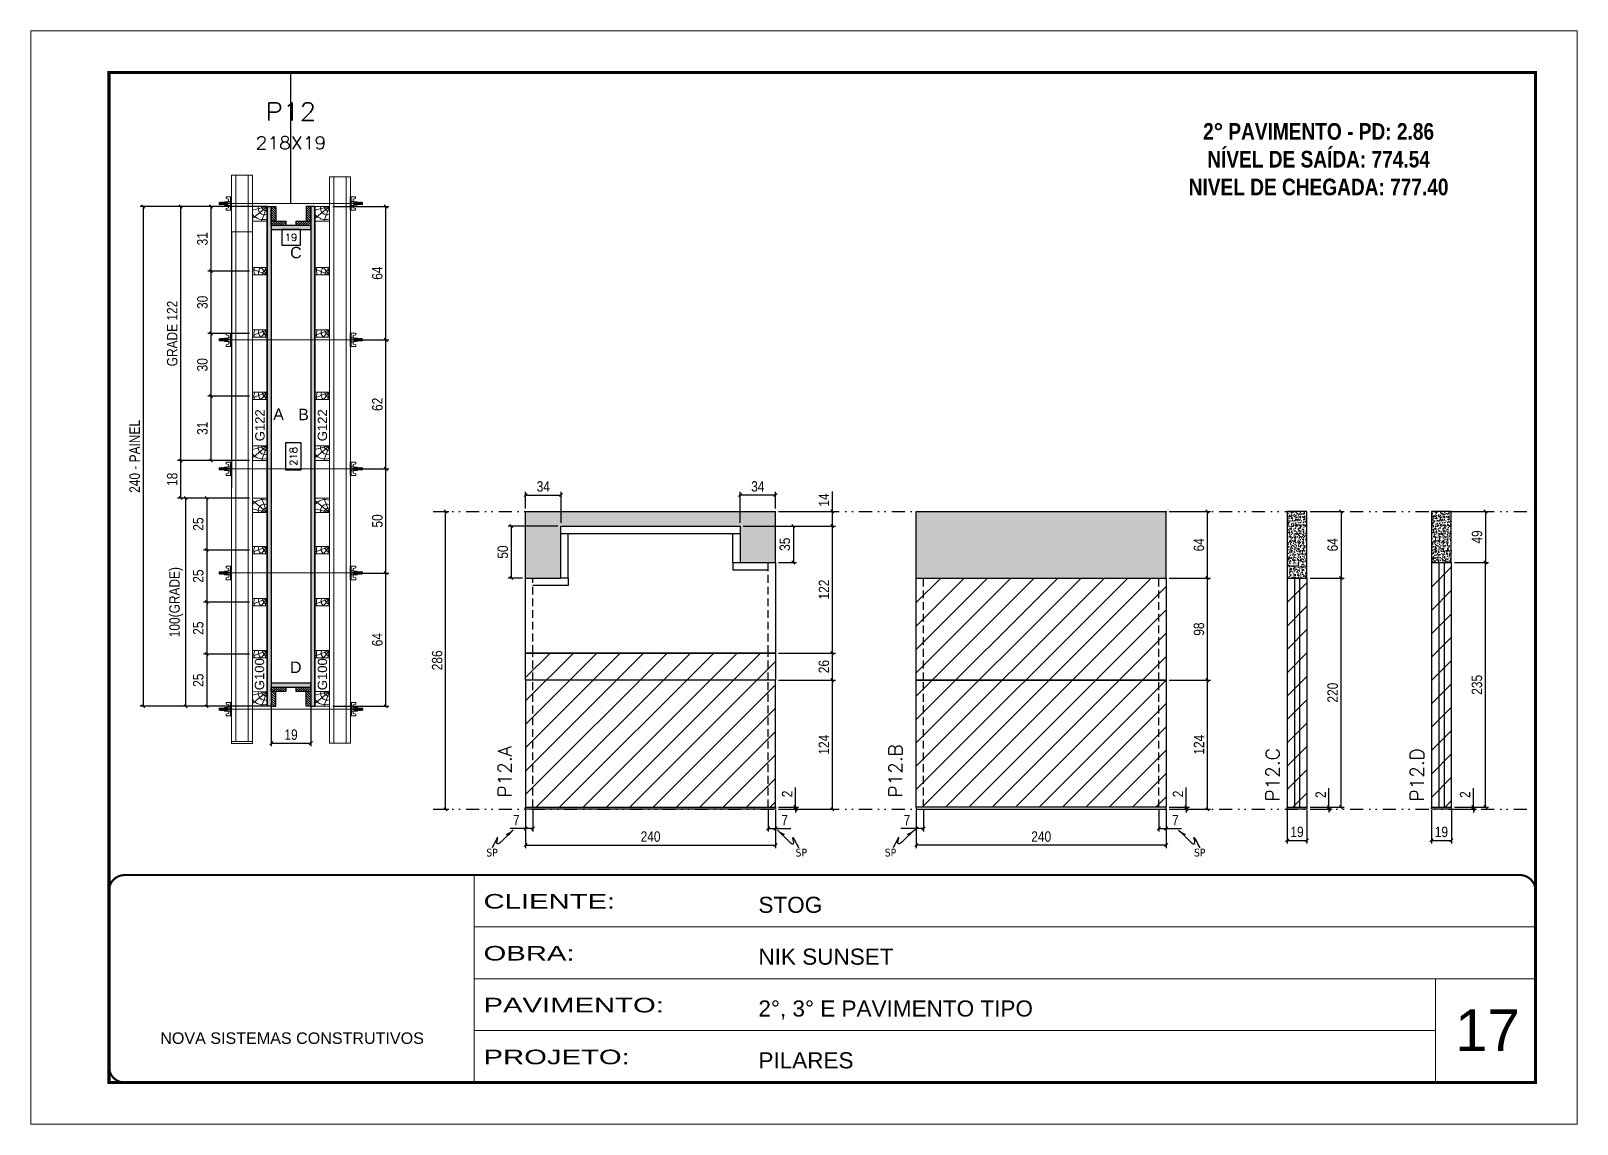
# Model space of a CAD drawing. Extents: x 808 to 7089, y -98 to 17032.
# Drawn here: x 808 to 2293, y 11388 to 12438 of the extents above; entities that cross this region are included whole.
import ezdxf
from ezdxf.enums import TextEntityAlignment as Align

# ---------------------------------------------------------------- set-up
doc = ezdxf.new("R2010")
doc.units = 0
for name, pattern in [('CONTINUO', [0]), ('DASHED', [0.75, 0.5, -0.25]), ('DIVIDE2', [0.625, 0.25, -0.125, 0, -0.125, 0, -0.125]), ('HIDDEN', [0.375, 0.25, -0.125])]:
    doc.linetypes.add(name, pattern=pattern)
for name, color, linetype, lineweight in [('CARIMBO', 255, 'Continuous', 9), ('Folhas', 255, 'Continuous', 9), ('Hachura', 251, 'Continuous', 9), ('Madeira', 126, 'Continuous', 18), ('Perfil Metálico', 224, 'Continuous', 18), ('REAPROVEITAMENTO', 251, 'Continuous', 9), ('SARRAFO DE PRESSAO', 251, 'DASHED', 9), ('Texto Seção', 7, 'Continuous', 15)]:
    doc.layers.add(name, color=color, linetype=linetype, lineweight=lineweight)
for name, color, linetype in [('CHAPA', 1, 'Continuous'), ('COTA', 241, 'Continuous'), ('Cota Seção (2x)', 241, 'Continuous'), ('MEIO_PONT', 93, 'Continuous'), ('NOMENCLATURA', 7, 'Continuous'), ('Nível', 160, 'Continuous'), ('Painéis', 200, 'Continuous'), ('SARR_2.2x7', 40, 'Continuous'), ('SARRAFO', 251, 'Continuous'), ('Sarrafo de Pressão', 42, 'HIDDEN'), ('texto', 7, 'Continuous'), ('Texto de Titulo', 7, 'Continuous'), ('Texto Qtd Sarr', 242, 'Continuous'), ('TEXTO_GERAL', 7, 'Continuous')]:
    doc.layers.add(name, color=color, linetype=linetype)
doc.styles.add('ARIAL', font='arial.ttf')
doc.styles.add('COTA TECNICA', font='techl___.ttf', dxfattribs={"height": 10})
doc.styles.add('COTA TECNICA 2X', font='techl___.ttf', dxfattribs={"height": 10})
doc.styles.add('COTA TECNICA-50', font='techl___.ttf', dxfattribs={"height": 10})
doc.styles.add('REGUA-120', font='ROMANS.shx', dxfattribs={"height": 15})
doc.styles.add('ROMANC', font='techb___.ttf', dxfattribs={"height": 2.5})
doc.styles.add('ROMANS', font='romans.shx')
doc.styles.add('SANSSERIF', font='sas_____.pfb')
doc.styles.get("Standard").update_dxf_attribs({"font": 'arial.ttf'})
doc.styles.add('Tecnologia', font='')
doc.styles.get('Tecnologia').set_extended_font_data('Forgotten Futurist')
doc.dimstyles.new('COTA PAINEL-50', dxfattribs={"dimtxt": 10, "dimasz": 3, "dimexe": 3, "dimexo": 3, "dimgap": 3, "dimtad": 1, "dimdec": 1, "dimzin": 12, "dimdsep": 46, "dimtxsty": 'COTA TECNICA-50', "dimblk1": 'OBLIQUE', "dimblk2": 'OBLIQUE', "dimsah": 1, "dimcen": 0.9, "dimclrd": 4, "dimclre": 4, "dimclrt": 240, "dimadec": 1, "dimazin": 3, "dimtfac": 1, "dimtdec": 1, "dimtmove": 0, "dimatfit": 3, "dimfxl": 1, "dimtolj": 1, "dimtzin": 12, "dimarcsym": 0})
doc.dimstyles.new('PAINEL', dxfattribs={"dimtxt": 10, "dimasz": 3, "dimexe": 3, "dimexo": 3, "dimgap": 3, "dimtad": 1, "dimdec": 1, "dimzin": 12, "dimdsep": 46, "dimtxsty": 'COTA TECNICA', "dimblk1": 'OBLIQUE', "dimblk2": 'OBLIQUE', "dimsah": 1, "dimcen": 0.9, "dimclrd": 4, "dimclre": 4, "dimclrt": 240, "dimadec": 1, "dimazin": 3, "dimtfac": 1, "dimtdec": 1, "dimtmove": 0, "dimatfit": 3, "dimfxl": 1, "dimtolj": 1, "dimtzin": 12, "dimarcsym": 0})
doc.dimstyles.new('SECAO PILAR', dxfattribs={"dimtxt": 10, "dimasz": 3, "dimexe": 3, "dimexo": 3, "dimgap": 3, "dimtad": 1, "dimdec": 1, "dimlfac": 0.5, "dimzin": 12, "dimdsep": 46, "dimtxsty": 'COTA TECNICA 2X', "dimblk1": 'OBLIQUE', "dimblk2": 'OBLIQUE', "dimsah": 1, "dimcen": 0.9, "dimclrd": 256, "dimclre": 256, "dimclrt": 256, "dimadec": 1, "dimazin": 3, "dimtfac": 1, "dimtdec": 1, "dimtmove": 0, "dimatfit": 3, "dimfxl": 1, "dimtolj": 1, "dimtzin": 12, "dimarcsym": 0})
doc.dimstyles.new('SECÇÃO 2', dxfattribs={"dimtxt": 7, "dimasz": 6, "dimexe": 0.18, "dimexo": 2, "dimgap": -4, "dimtad": 3, "dimdec": 1, "dimlfac": 0.5, "dimzin": 12, "dimdsep": 46, "dimtxsty": 'ROMANS', "dimblk": 'ARCHTICK', "dimcen": 0.09, "dimse1": 1, "dimse2": 1, "dimsd1": 1, "dimsd2": 1, "dimclrd": 180, "dimclre": 5, "dimclrt": 1, "dimadec": 0, "dimazin": 3, "dimtfac": 1, "dimtdec": 1, "dimtofl": 0, "dimtmove": 0, "dimatfit": 3, "dimldrblk": 'ARCHTICK', "dimfxl": 1, "dimtolj": 1, "dimtzin": 0, "dimarcsym": 0})
doc.dimstyles.get("Standard").update_dxf_attribs({"dimtxt": 0.18, "dimasz": 0.18, "dimexe": 0.18, "dimexo": 0.0625, "dimgap": 0.09, "dimtad": 0, "dimtih": 1, "dimtoh": 1, "dimdec": 4, "dimzin": 0, "dimdsep": 46, "dimtxsty": 'Standard', "dimcen": 0.09, "dimadec": 0, "dimazin": 0, "dimtfac": 1, "dimtdec": 4, "dimtofl": 0, "dimtmove": 0, "dimatfit": 3, "dimfxl": 1, "dimtolj": 1, "dimtzin": 0, "dimarcsym": 0})
pattern_1 = [(135, (-21852.4401, 21393.5013), (-1.12253202, -1.12253202), [])]

msp = doc.modelspace()

# ---------------------------------------------------------------- texts
at = {"layer": 'CARIMBO', "style": 'ARIAL'}
msp.add_text('17', height=40, dxfattribs=at).set_placement((2176.03, 11458.32))
at = {"layer": 'NOMENCLATURA', "color": 2, "insert": (2044.91, 12376.32), "char_height": 16, "attachment_point": 2, "style": 'ROMANC'}
msp.add_mtext_dynamic_manual_height_columns('\\P2° PAVIMENTO - PD: 2.86\\PNÍVEL DE SAÍDA: 774.54\\PNIVEL DE CHEGADA: 777.40', width=328.3607, gutter_width=1, heights=[0], dxfattribs=at)
at = {"layer": 'texto', "color": 0, "char_height": 7.5, "attachment_point": 5}
for insert in [(1251.02, 11648.91), (1548.04, 11648.91), (1633.73, 11648.91), (1930.75, 11648.91)]:
    msp.add_mtext('{\\fTahoma|b0|i0|c0|p34;\\C4;SP}', dxfattribs=dict(at, insert=insert))
at = {"layer": 'Texto Seção', "color": 0, "linetype": 'Continuous', "style": 'SANSSERIF'}
for p in [(1028.11, 12044.02), (1088.11, 12044.02)]:
    msp.add_text('G122', height=9, rotation=90, dxfattribs=at).set_placement(p, align=Align.MIDDLE_LEFT)
at = {"layer": 'Texto Seção', "char_height": 13, "width": 285.3299, "attachment_point": 7, "rotation": 90, "style": 'REGUA-120'}
for s, insert in [('P12.A', (1269.79, 11701.84)), ('P12.B', (1645.03, 11701.84)), ('P12.C', (2007.24, 11698)), ('P12.D', (2145.95, 11698))]:
    msp.add_mtext(s, dxfattribs=dict(at, insert=insert))
at = {"layer": 'TEXTO_GERAL', "style": 'ARIAL'}
for s, p in [('C', (1062.69, 12225.29)), ('A', (1045.98, 12070.05)), ('B', (1069.99, 12069.79)), ('D', (1062.48, 11826.94))]:
    msp.add_text(s, height=11, dxfattribs=at).set_placement(p, align=Align.MIDDLE_CENTER)
at = {"layer": 'TEXTO_GERAL', "color": 0, "linetype": 'Continuous', "style": 'SANSSERIF'}
for p in [(1027.7, 11804.9), (1088.11, 11804.9)]:
    msp.add_text('G100', height=9, rotation=90, dxfattribs=at).set_placement(p, align=Align.MIDDLE_LEFT)

# ---------------------------------------------------------------- blocks, each defined once
blk = doc.blocks.new('9999999999')
at = {"color": 30, "linetype": 'CONTINUO'}
for p, q in [((98564.6, 34230.2), (98564.6, 34429.4)), ((98564.6, 34379.6), (99584, 34379.6)), ((98564.6, 34329.8), (99488, 34329.8)), ((99584, 34329.8), (99488, 34329.8)), ((99488, 34329.8), (99488, 34230.2)), ((98564.6, 34280), (99488, 34280))]:
    blk.add_line(p, q, dxfattribs=at)
at = {"color": 30, "linetype": 'CONTINUO', "const_width": 2}
blk.add_lwpolyline([(99584, 34230.2), (99584, 34414.4, 0.414214), (99569, 34429.4), (98229, 34429.4, 0.414214), (98214, 34414.4), (98214, 34245.2, 0.414214), (98229, 34230.2), (99584, 34230.2)], format="xyb", dxfattribs=at)
at = {"layer": 'Folhas'}
blk.add_lwpolyline([(98139, 34190.2), (99624, 34190.2), (99624, 35240.2), (98139, 35240.2)], close=True, dxfattribs=at)
at = {"layer": 'Folhas', "color": 30, "const_width": 3}
blk.add_lwpolyline([(98214, 34230.2), (99584, 34230.2), (99584, 35200.2), (98214, 35200.2)], close=True, dxfattribs=at)
at = {"color": 7, "linetype": 'Continuous', "ltscale": 5, "style": 'ARIAL'}
for s, height, p in [('STOG', 15.48, (98837.7, 34393.1)), ('NIK SUNSET', 15.48, (98837.7, 34343.3)), ('2°, 3° E PAVIMENTO TIPO', 15.483, (98837.7, 34293.5)), ('NOVA SISTEMAS CONSTRUTIVOS', 11.059, (98263.2, 34267.2)), ('PILARES', 15.48, (98837.7, 34243.7))]:
    blk.add_text(s, height=height, dxfattribs=at).set_placement(p)
at = {"layer": 'Folhas', "color": 7, "style": 'Tecnologia', "width": 1.5}
for s, p in [('CLIENTE:', (98573.7, 34397.2)), ('OBRA:', (98573.7, 34347.3)), ('PAVIMENTO:', (98573.7, 34297.5)), ('PROJETO:', (98573.7, 34247.7))]:
    blk.add_text(s, height=14, dxfattribs=at).set_placement(p)
blk = doc.blocks.new('titulo1')
at = {"layer": 'Defpoints', "color": 252, "linetype": 'HIDDEN', "ltscale": 2}
blk.add_line((0, 0), (0, 125), dxfattribs=at)
at = {"layer": 'Defpoints', "style": 'ROMANS', "oblique": 15}
blk.add_attdef('FOLHA', text='', height=10, dxfattribs=at).set_placement((0, 15.6), align=Align.MIDDLE_CENTER)
at = {"layer": 'Texto Qtd Sarr', "color": 3, "style": 'ROMANS', "oblique": 15}
for tag, height, p in [('TITULO', 17, (0, 71.4)), ('SEÇÃO', 12, (0, 41.5))]:
    blk.add_attdef(tag, text='', height=height, dxfattribs=at).set_placement(p, align=Align.MIDDLE_CENTER)
blk = doc.blocks.new('*D1121')
at = {"layer": 'Cota Seção (2x)', "color": 180, "lineweight": -2, "transparency": 16777216}
for p, q in [((1067, 12247.4), (1049, 12247.4)), ((1049, 12247.4), (1049, 12232.4)), ((1067, 12232.4), (1067, 12247.4)), ((1049, 12232.4), (1067, 12232.4))]:
    blk.add_line(p, q, dxfattribs=at)
at = {"layer": 'Defpoints', "color": 0, "transparency": 16777216}
for p in [(1039, 12230.2), (1039, 12228.4), (1077, 12230.2)]:
    blk.add_point(p, dxfattribs=at)
at = {"layer": 'Cota Seção (2x)', "color": 1, "transparency": 16777216, "insert": (1058, 12239.9), "char_height": 7, "attachment_point": 5, "style": 'ROMANS'}
blk.add_mtext('\\A1;19', dxfattribs=at)
blk = doc.blocks.new('_ArchTick')
at = {"color": 0, "linetype": 'ByBlock', "const_width": 0.15}
blk.add_lwpolyline([(-0.5, -0.5), (0.5, 0.5)], dxfattribs=at)
blk = doc.blocks.new('_Oblique')
at = {"color": 0, "linetype": 'ByBlock', "lineweight": -2}
blk.add_line((-0.5, -0.5), (0.5, 0.5), dxfattribs=at)
blk = doc.blocks.new('*D1122')
at = {"layer": 'Cota Seção (2x)', "lineweight": -2, "transparency": 16777216}
for p, q in [((1035.3, 12269.5), (913, 12269.5)), ((916, 12269.5), (916, 11789.5)), ((1035.3, 11789.5), (913, 11789.5))]:
    blk.add_line(p, q, dxfattribs=at)
at = {"layer": 'Defpoints', "color": 0, "transparency": 16777216}
for p in [(1038.3, 12269.5), (916, 11789.5), (1038.3, 11789.5)]:
    blk.add_point(p, dxfattribs=at)
at = {"layer": 'Cota Seção (2x)', "lineweight": -2, "transparency": 16777216, "xscale": 3, "yscale": 3, "zscale": 3}
for p, rotation in [((916, 12269.5), 90), ((916, 11789.5), 270)]:
    blk.add_blockref('_Oblique', p, dxfattribs=dict(at, rotation=rotation))
at = {"layer": 'Cota Seção (2x)', "transparency": 16777216, "insert": (907.9, 12029.5), "char_height": 10, "attachment_point": 5, "rotation": 90, "style": 'COTA TECNICA 2X'}
blk.add_mtext('\\A1;240 - PAINEL', dxfattribs=at)
blk = doc.blocks.new('C')
at = {"layer": 'Hachura', "color": 0}
for p, q in [((0, 3.22), (0, -3.22)), ((0.45, 3.22), (0, 3.22)), ((0.46, 3.16), (0, 3.16)), ((0.46, 3.05), (0, 3.05)), ((0.46, 2.88), (0, 2.88)), ((0, 2.75), (0, -1.16)), ((0.46, 2.65), (0, 2.65)), ((0.46, 2.23), (0, 2.23)), ((0.46, 1.51), (0, 1.51)), ((0.39, 0.49), (0.17, 0.49)), ((0.45, -3.23), (0.45, 3.22)), ((0.45, 3.22), (2.58, 3.22)), ((1.74, 0.97), (0.45, 0.97)), ((1.45, 0.1), (0.45, 0.1)), ((1.35, 1.94), (1.35, 0.96)), ((2.58, 2.39), (1.47, 2.09)), ((1.74, -0.97), (1.74, 0.97)), ((1.74, 0.97), (1.74, 0.84)), ((1.74, 0.97), (1.74, 0.84)), ((1.74, 0.84), (3.35, 0.84)), ((3.35, 0.45), (1.74, 0.45)), ((2.58, 3.22), (2.58, 2.39)), ((3.32, 0.84), (3.32, -0.84)), ((3.35, 0.84), (3.35, -0.84)), ((3.68, 0.45), (3.35, 0.45)), ((3.84, -0.52), (3.35, 0.45)), ((3.35, 0.06), (3.67, -0.57)), ((3.68, 0.45), (4.16, -0.52)), ((3.72, 0.5), (4.25, -0.57)), ((4.37, -0.55), (3.83, 0.53)), ((4.15, 0.45), (3.93, 0.45)), ((4.42, -0.52), (3.93, 0.45)), ((4.15, 0.45), (4.26, 0.45)), ((4.26, 0.45), (4.74, -0.52)), ((4.3, 0.5), (4.83, -0.57)), ((4.95, -0.55), (4.41, 0.53)), ((4.51, 0.45), (4.84, 0.45)), ((5, -0.52), (4.51, 0.45)), ((4.84, 0.45), (5.32, -0.52)), ((4.88, 0.5), (5.41, -0.57)), ((5.53, -0.55), (4.99, 0.53)), ((5.58, -0.52), (5.09, 0.45)), ((5.42, 0.45), (5.09, 0.45)), ((5.58, -0.52), (5.09, 0.45)), ((5.42, 0.45), (5.74, -0.19)), ((5.46, 0.5), (5.74, -0.07)), ((5.74, 0.19), (5.57, 0.53)), ((5.74, 0.32), (5.68, 0.45)), ((5.68, 0.45), (5.74, 0.45)), ((5.74, 0.45), (5.9, 0.29)), ((5.74, 0.45), (5.74, -0.52)), ((5.9, -0.36), (5.9, 0.29)), ((0.45, 0), (0, 0)), ((0.46, -1.52), (0, -1.52)), ((0.46, -2.23), (0, -2.23)), ((0.46, -2.65), (0, -2.65)), ((0.46, -2.88), (0, -2.88)), ((0.46, -3.05), (0, -3.05)), ((0.46, -3.16), (0, -3.16)), ((0, -3.22), (2.57, -3.22)), ((0.08, -0.48), (0.29, -0.48)), ((0.29, -0.48), (0.4, -0.48)), ((0.45, 0), (0.45, -0.97)), ((0.45, -0.16), (1.45, -0.16)), ((0.45, -0.65), (0.45, -0.32)), ((0.45, -3.23), (0.45, -0.65)), ((0.45, -0.97), (1.74, -0.97)), ((1.35, -1.94), (1.35, -0.97)), ((2.58, -2.39), (1.47, -2.1)), ((3.35, -0.32), (1.74, -0.32)), ((3.35, -0.84), (1.74, -0.84)), ((2.58, -3.23), (2.58, -2.39)), ((3.35, -0.07), (3.58, -0.52)), ((3.35, -0.52), (3.58, -0.52)), ((3.84, -0.52), (4.16, -0.52)), ((4.42, -0.52), (4.74, -0.52)), ((4.63, -0.52), (4.74, -0.52)), ((5, -0.52), (5.32, -0.52)), ((5.58, -0.52), (5.74, -0.52)), ((5.74, -0.52), (5.9, -0.36)), ((5.74, -0.52), (5.74, -0.52))]:
    blk.add_line(p, q, dxfattribs=at)
for centre, radius, start, end in [((1.52, 1.94), 0.161, 104.74356, 180), ((1.44, -0.03), 0.129, 272.69497, 87.30503), ((3.81, 0.39), 0.143, 25.56881, 154.43119), ((4.39, 0.39), 0.143, 25.56881, 154.43119), ((4.97, 0.39), 0.143, 25.56881, 154.43119), ((5.55, 0.39), 0.143, 25.56881, 154.43119), ((0.17, -0.37), 0.174, 221.74404, 317.85924), ((1.52, -1.94), 0.161, 180, 255.25644), ((3.71, -0.4), 0.174, 222.14076, 318.25596), ((4.29, -0.4), 0.174, 222.14076, 318.25596), ((4.87, -0.4), 0.174, 222.14076, 318.25596), ((5.45, -0.4), 0.174, 222.14076, 318.25596), ((5.61, -0.4), 0.174, 317.85924, 318.25596)]:
    blk.add_arc(centre, radius, start, end, dxfattribs=at)
blk = doc.blocks.new('PONTALETE')
at = {"layer": 'Madeira'}
for q in [(2.71, 7), (7, 5.76), (7, 1.74)]:
    blk.add_line((0, 0), q, dxfattribs=at)
blk.add_lwpolyline([(0, 0), (7, 0), (7, 7), (0, 7)], close=True, dxfattribs=at)
for centre, radius, start, end in [((2.04, 0.06), 6.23, 37.28179, 109.09128), ((1.09, 0.9), 3.19, 343.60304, 109.98471), ((-0.21, -0.78), 3.09, 14.63219, 86.0383)]:
    blk.add_arc(centre, radius, start, end, dxfattribs=at)
blk = doc.blocks.new('MEIO PONTALETE')
at = {"layer": 'Madeira'}
for q in [(2.71, 7), (3.5, 2.88), (3.5, 0.87)]:
    blk.add_line((0, 0), q, dxfattribs=at)
blk.add_lwpolyline([(0, 0), (3.5, 0), (3.5, 7), (0, 7)], close=True, dxfattribs=at)
for centre, radius, start, end in [((2.04, 0.06), 6.23, 76.44987, 109.09128), ((1.09, 0.9), 3.19, 40.90626, 109.98471), ((-0.21, -0.78), 3.09, 14.63219, 86.0383)]:
    blk.add_arc(centre, radius, start, end, dxfattribs=at)
blk = doc.blocks.new('*D1947')
at = {"layer": 'COTA', "lineweight": -2, "transparency": 16777216}
for p, q in [((1018, 12269.5), (978.1, 12269.5)), ((981.1, 12269.5), (981.1, 12207.5)), ((1018, 12207.5), (978.1, 12207.5))]:
    blk.add_line(p, q, dxfattribs=at)
at = {"layer": 'Defpoints', "color": 0, "transparency": 16777216}
for p in [(1021, 12269.5), (981.1, 12207.5), (1021, 12207.5)]:
    blk.add_point(p, dxfattribs=at)
at = {"layer": 'COTA', "lineweight": -2, "transparency": 16777216, "xscale": 3, "yscale": 3, "zscale": 3}
for p, rotation in [((981.1, 12269.5), 90), ((981.1, 12207.5), 270)]:
    blk.add_blockref('_Oblique', p, dxfattribs=dict(at, rotation=rotation))
at = {"layer": 'COTA', "transparency": 16777216, "insert": (972.9, 12238.5), "char_height": 10, "attachment_point": 5, "rotation": 90, "style": 'COTA TECNICA 2X'}
blk.add_mtext('\\A1;31', dxfattribs=at)
blk = doc.blocks.new('*D1948')
at = {"layer": 'COTA', "lineweight": -2, "transparency": 16777216}
for p, q in [((1018, 12207.5), (978.1, 12207.5)), ((981.1, 12207.5), (981.1, 12147.5)), ((1018, 12147.5), (978.1, 12147.5))]:
    blk.add_line(p, q, dxfattribs=at)
at = {"layer": 'Defpoints', "color": 0, "transparency": 16777216}
for p in [(1021, 12207.5), (981.1, 12147.5), (1021, 12147.5)]:
    blk.add_point(p, dxfattribs=at)
at = {"layer": 'COTA', "lineweight": -2, "transparency": 16777216, "xscale": 3, "yscale": 3, "zscale": 3}
for p, rotation in [((981.1, 12207.5), 90), ((981.1, 12147.5), 270)]:
    blk.add_blockref('_Oblique', p, dxfattribs=dict(at, rotation=rotation))
at = {"layer": 'COTA', "transparency": 16777216, "insert": (972.9, 12177.5), "char_height": 10, "attachment_point": 5, "rotation": 90, "style": 'COTA TECNICA 2X'}
blk.add_mtext('\\A1;30', dxfattribs=at)
blk = doc.blocks.new('*D1949')
at = {"layer": 'COTA', "lineweight": -2, "transparency": 16777216}
for p, q in [((1018, 12147.5), (978.1, 12147.5)), ((981.1, 12147.5), (981.1, 12087.5)), ((1018, 12087.5), (978.1, 12087.5))]:
    blk.add_line(p, q, dxfattribs=at)
at = {"layer": 'Defpoints', "color": 0, "transparency": 16777216}
for p in [(1021, 12147.5), (981.1, 12087.5), (1021, 12087.5)]:
    blk.add_point(p, dxfattribs=at)
at = {"layer": 'COTA', "lineweight": -2, "transparency": 16777216, "xscale": 3, "yscale": 3, "zscale": 3}
for p, rotation in [((981.1, 12147.5), 90), ((981.1, 12087.5), 270)]:
    blk.add_blockref('_Oblique', p, dxfattribs=dict(at, rotation=rotation))
at = {"layer": 'COTA', "transparency": 16777216, "insert": (972.9, 12117.5), "char_height": 10, "attachment_point": 5, "rotation": 90, "style": 'COTA TECNICA 2X'}
blk.add_mtext('\\A1;30', dxfattribs=at)
blk = doc.blocks.new('*D1950')
at = {"layer": 'COTA', "lineweight": -2, "transparency": 16777216}
for p, q in [((1018, 12087.5), (978.1, 12087.5)), ((981.1, 12087.5), (981.1, 12025.5)), ((1018, 12025.5), (978.1, 12025.5))]:
    blk.add_line(p, q, dxfattribs=at)
at = {"layer": 'Defpoints', "color": 0, "transparency": 16777216}
for p in [(1021, 12087.5), (981.1, 12025.5), (1021, 12025.5)]:
    blk.add_point(p, dxfattribs=at)
at = {"layer": 'COTA', "lineweight": -2, "transparency": 16777216, "xscale": 3, "yscale": 3, "zscale": 3}
for p, rotation in [((981.1, 12087.5), 90), ((981.1, 12025.5), 270)]:
    blk.add_blockref('_Oblique', p, dxfattribs=dict(at, rotation=rotation))
at = {"layer": 'COTA', "transparency": 16777216, "insert": (972.9, 12056.5), "char_height": 10, "attachment_point": 5, "rotation": 90, "style": 'COTA TECNICA 2X'}
blk.add_mtext('\\A1;31', dxfattribs=at)
blk = doc.blocks.new('*D1951')
at = {"layer": 'Cota Seção (2x)', "lineweight": -2, "transparency": 16777216}
for p, q in [((1018, 12269.5), (949, 12269.5)), ((952, 12025.5), (952, 12269.5)), ((1018, 12025.5), (949, 12025.5))]:
    blk.add_line(p, q, dxfattribs=at)
at = {"layer": 'Defpoints', "color": 0, "transparency": 16777216}
for p in [(952, 12269.5), (1021, 12269.5), (1021, 12025.5)]:
    blk.add_point(p, dxfattribs=at)
at = {"layer": 'Cota Seção (2x)', "lineweight": -2, "transparency": 16777216, "xscale": 3, "yscale": 3, "zscale": 3}
for p, rotation in [((952, 12269.5), 90), ((952, 12025.5), 270)]:
    blk.add_blockref('_Oblique', p, dxfattribs=dict(at, rotation=rotation))
at = {"layer": 'Cota Seção (2x)', "transparency": 16777216, "insert": (943.9, 12147.5), "char_height": 10, "attachment_point": 5, "rotation": 90, "style": 'COTA TECNICA 2X'}
blk.add_mtext('\\A1;GRADE 122', dxfattribs=at)
blk = doc.blocks.new('*D1952')
at = {"layer": 'Cota Seção (2x)', "lineweight": -2, "transparency": 16777216}
for p, q in [((1018, 12025.5), (949, 12025.5)), ((952, 11989.5), (952, 12025.5)), ((1018, 11989.5), (949, 11989.5))]:
    blk.add_line(p, q, dxfattribs=at)
at = {"layer": 'Defpoints', "color": 0, "transparency": 16777216}
for p in [(952, 12025.5), (1021, 12025.5), (1021, 11989.5)]:
    blk.add_point(p, dxfattribs=at)
at = {"layer": 'Cota Seção (2x)', "lineweight": -2, "transparency": 16777216, "xscale": 3, "yscale": 3, "zscale": 3}
for p, rotation in [((952, 12025.5), 90), ((952, 11989.5), 270)]:
    blk.add_blockref('_Oblique', p, dxfattribs=dict(at, rotation=rotation))
at = {"layer": 'Cota Seção (2x)', "transparency": 16777216, "insert": (943.9, 12007.5), "char_height": 10, "attachment_point": 5, "rotation": 90, "style": 'COTA TECNICA 2X'}
blk.add_mtext('\\A1;18', dxfattribs=at)
blk = doc.blocks.new('*D1953')
at = {"layer": 'Cota Seção (2x)', "lineweight": -2, "transparency": 16777216}
for p, q in [((1124.6, 11917.5), (1152, 11917.5)), ((1149, 11789.5), (1149, 11917.5)), ((1098, 11789.5), (1152, 11789.5))]:
    blk.add_line(p, q, dxfattribs=at)
at = {"layer": 'Defpoints', "color": 0, "transparency": 16777216}
for p in [(1121.6, 11917.5), (1149, 11917.5), (1095, 11789.5)]:
    blk.add_point(p, dxfattribs=at)
at = {"layer": 'Cota Seção (2x)', "lineweight": -2, "transparency": 16777216, "xscale": 3, "yscale": 3, "zscale": 3}
for p, rotation in [((1149, 11917.5), 90), ((1149, 11789.5), 270)]:
    blk.add_blockref('_Oblique', p, dxfattribs=dict(at, rotation=rotation))
at = {"layer": 'Cota Seção (2x)', "transparency": 16777216, "insert": (1140.9, 11853.5), "char_height": 10, "attachment_point": 5, "rotation": 90, "style": 'COTA TECNICA 2X'}
blk.add_mtext('\\A1;64', dxfattribs=at)
blk = doc.blocks.new('*D1954')
at = {"layer": 'Cota Seção (2x)', "lineweight": -2, "transparency": 16777216}
for p, q in [((1117.9, 12017.5), (1152, 12017.5)), ((1149, 11917.5), (1149, 12017.5)), ((1124.6, 11917.5), (1152, 11917.5))]:
    blk.add_line(p, q, dxfattribs=at)
at = {"layer": 'Defpoints', "color": 0, "transparency": 16777216}
for p in [(1114.9, 12017.5), (1149, 12017.5), (1121.6, 11917.5)]:
    blk.add_point(p, dxfattribs=at)
at = {"layer": 'Cota Seção (2x)', "lineweight": -2, "transparency": 16777216, "xscale": 3, "yscale": 3, "zscale": 3}
for p, rotation in [((1149, 12017.5), 90), ((1149, 11917.5), 270)]:
    blk.add_blockref('_Oblique', p, dxfattribs=dict(at, rotation=rotation))
at = {"layer": 'Cota Seção (2x)', "transparency": 16777216, "insert": (1140.9, 11967.5), "char_height": 10, "attachment_point": 5, "rotation": 90, "style": 'COTA TECNICA 2X'}
blk.add_mtext('\\A1;50', dxfattribs=at)
blk = doc.blocks.new('*D1955')
at = {"layer": 'Cota Seção (2x)', "lineweight": -2, "transparency": 16777216}
for p, q in [((1117.9, 12141.5), (1152, 12141.5)), ((1149, 12017.5), (1149, 12141.5)), ((1117.9, 12017.5), (1152, 12017.5))]:
    blk.add_line(p, q, dxfattribs=at)
at = {"layer": 'Defpoints', "color": 0, "transparency": 16777216}
for p in [(1114.9, 12141.5), (1149, 12141.5), (1114.9, 12017.5)]:
    blk.add_point(p, dxfattribs=at)
at = {"layer": 'Cota Seção (2x)', "lineweight": -2, "transparency": 16777216, "xscale": 3, "yscale": 3, "zscale": 3}
for p, rotation in [((1149, 12141.5), 90), ((1149, 12017.5), 270)]:
    blk.add_blockref('_Oblique', p, dxfattribs=dict(at, rotation=rotation))
at = {"layer": 'Cota Seção (2x)', "transparency": 16777216, "insert": (1140.9, 12079.5), "char_height": 10, "attachment_point": 5, "rotation": 90, "style": 'COTA TECNICA 2X'}
blk.add_mtext('\\A1;62', dxfattribs=at)
blk = doc.blocks.new('*D1956')
at = {"layer": 'Cota Seção (2x)', "lineweight": -2, "transparency": 16777216}
for p, q in [((1098, 12269.5), (1152, 12269.5)), ((1149, 12141.5), (1149, 12269.5)), ((1117.9, 12141.5), (1152, 12141.5))]:
    blk.add_line(p, q, dxfattribs=at)
at = {"layer": 'Defpoints', "color": 0, "transparency": 16777216}
for p in [(1095, 12269.5), (1149, 12269.5), (1114.9, 12141.5)]:
    blk.add_point(p, dxfattribs=at)
at = {"layer": 'Cota Seção (2x)', "lineweight": -2, "transparency": 16777216, "xscale": 3, "yscale": 3, "zscale": 3}
for p, rotation in [((1149, 12269.5), 90), ((1149, 12141.5), 270)]:
    blk.add_blockref('_Oblique', p, dxfattribs=dict(at, rotation=rotation))
at = {"layer": 'Cota Seção (2x)', "transparency": 16777216, "insert": (1140.9, 12205.5), "char_height": 10, "attachment_point": 5, "rotation": 90, "style": 'COTA TECNICA 2X'}
blk.add_mtext('\\A1;64', dxfattribs=at)
blk = doc.blocks.new('*D1957')
at = {"layer": 'Cota Seção (2x)', "lineweight": -2, "transparency": 16777216}
for p, q in [((1039, 11804.9), (1039, 11751.1)), ((1077, 11804.9), (1077, 11751.1)), ((1039, 11754.1), (1077, 11754.1))]:
    blk.add_line(p, q, dxfattribs=at)
at = {"layer": 'Defpoints', "color": 0, "transparency": 16777216}
for p in [(1039, 11807.9), (1077, 11807.9), (1077, 11754.1)]:
    blk.add_point(p, dxfattribs=at)
at = {"layer": 'Cota Seção (2x)', "lineweight": -2, "transparency": 16777216, "xscale": 3, "yscale": 3, "zscale": 3, "rotation": 180}
blk.add_blockref('_Oblique', (1039, 11754.1), dxfattribs=at)
at = {"layer": 'Cota Seção (2x)', "lineweight": -2, "transparency": 16777216, "xscale": 3, "yscale": 3, "zscale": 3}
blk.add_blockref('_Oblique', (1077, 11754.1), dxfattribs=at)
at = {"layer": 'Cota Seção (2x)', "transparency": 16777216, "insert": (1058, 11762.2), "char_height": 10, "attachment_point": 5, "style": 'COTA TECNICA 2X'}
blk.add_mtext('\\A1;19', dxfattribs=at)
blk = doc.blocks.new('*D1201')
at = {"layer": 'Cota Seção (2x)', "lineweight": -2, "transparency": 16777216}
for p, q in [((1018, 11989.5), (974, 11989.5)), ((977, 11989.5), (977, 11939.5)), ((1018, 11939.5), (974, 11939.5))]:
    blk.add_line(p, q, dxfattribs=at)
at = {"layer": 'Defpoints', "color": 0, "transparency": 16777216}
for p in [(1021, 11989.5), (977, 11939.5), (1021, 11939.5)]:
    blk.add_point(p, dxfattribs=at)
at = {"layer": 'Cota Seção (2x)', "lineweight": -2, "transparency": 16777216, "xscale": 3, "yscale": 3, "zscale": 3}
for p, rotation in [((977, 11989.5), 90), ((977, 11939.5), 270)]:
    blk.add_blockref('_Oblique', p, dxfattribs=dict(at, rotation=rotation))
at = {"layer": 'Cota Seção (2x)', "transparency": 16777216, "insert": (968.9, 11964.5), "char_height": 10, "attachment_point": 5, "rotation": 90, "style": 'COTA TECNICA 2X'}
blk.add_mtext('\\A1;25', dxfattribs=at)
blk = doc.blocks.new('*D1202')
at = {"layer": 'Cota Seção (2x)', "lineweight": -2, "transparency": 16777216}
for p, q in [((1018, 11989.5), (953.8, 11989.5)), ((956.8, 11789.5), (956.8, 11989.5)), ((1018, 11789.5), (953.8, 11789.5))]:
    blk.add_line(p, q, dxfattribs=at)
at = {"layer": 'Defpoints', "color": 0, "transparency": 16777216}
for p in [(956.8, 11989.5), (1021, 11989.5), (1021, 11789.5)]:
    blk.add_point(p, dxfattribs=at)
at = {"layer": 'Cota Seção (2x)', "lineweight": -2, "transparency": 16777216, "xscale": 3, "yscale": 3, "zscale": 3}
for p, rotation in [((956.8, 11989.5), 90), ((956.8, 11789.5), 270)]:
    blk.add_blockref('_Oblique', p, dxfattribs=dict(at, rotation=rotation))
at = {"layer": 'Cota Seção (2x)', "transparency": 16777216, "insert": (947.6, 11889.5), "char_height": 10, "attachment_point": 5, "rotation": 90, "style": 'COTA TECNICA 2X'}
blk.add_mtext('\\A1;100(GRADE)', dxfattribs=at)
blk = doc.blocks.new('*D1958')
at = {"layer": 'Cota Seção (2x)', "lineweight": -2, "transparency": 16777216}
for p, q in [((1018, 11939.5), (974, 11939.5)), ((977, 11939.5), (977, 11889.5)), ((1018, 11889.5), (974, 11889.5))]:
    blk.add_line(p, q, dxfattribs=at)
at = {"layer": 'Defpoints', "color": 0, "transparency": 16777216}
for p in [(1021, 11939.5), (977, 11889.5), (1021, 11889.5)]:
    blk.add_point(p, dxfattribs=at)
at = {"layer": 'Cota Seção (2x)', "lineweight": -2, "transparency": 16777216, "xscale": 3, "yscale": 3, "zscale": 3}
for p, rotation in [((977, 11939.5), 90), ((977, 11889.5), 270)]:
    blk.add_blockref('_Oblique', p, dxfattribs=dict(at, rotation=rotation))
at = {"layer": 'Cota Seção (2x)', "transparency": 16777216, "insert": (968.9, 11914.5), "char_height": 10, "attachment_point": 5, "rotation": 90, "style": 'COTA TECNICA 2X'}
blk.add_mtext('\\A1;25', dxfattribs=at)
blk = doc.blocks.new('*D1959')
at = {"layer": 'Cota Seção (2x)', "lineweight": -2, "transparency": 16777216}
for p, q in [((1018, 11889.5), (974, 11889.5)), ((977, 11889.5), (977, 11839.5)), ((1018, 11839.5), (974, 11839.5))]:
    blk.add_line(p, q, dxfattribs=at)
at = {"layer": 'Defpoints', "color": 0, "transparency": 16777216}
for p in [(1021, 11889.5), (977, 11839.5), (1021, 11839.5)]:
    blk.add_point(p, dxfattribs=at)
at = {"layer": 'Cota Seção (2x)', "lineweight": -2, "transparency": 16777216, "xscale": 3, "yscale": 3, "zscale": 3}
for p, rotation in [((977, 11889.5), 90), ((977, 11839.5), 270)]:
    blk.add_blockref('_Oblique', p, dxfattribs=dict(at, rotation=rotation))
at = {"layer": 'Cota Seção (2x)', "transparency": 16777216, "insert": (968.9, 11864.5), "char_height": 10, "attachment_point": 5, "rotation": 90, "style": 'COTA TECNICA 2X'}
blk.add_mtext('\\A1;25', dxfattribs=at)
blk = doc.blocks.new('*D1960')
at = {"layer": 'Cota Seção (2x)', "lineweight": -2, "transparency": 16777216}
for p, q in [((1018, 11839.5), (974, 11839.5)), ((977, 11839.5), (977, 11789.5)), ((1018, 11789.5), (974, 11789.5))]:
    blk.add_line(p, q, dxfattribs=at)
at = {"layer": 'Defpoints', "color": 0, "transparency": 16777216}
for p in [(1021, 11839.5), (977, 11789.5), (1021, 11789.5)]:
    blk.add_point(p, dxfattribs=at)
at = {"layer": 'Cota Seção (2x)', "lineweight": -2, "transparency": 16777216, "xscale": 3, "yscale": 3, "zscale": 3}
for p, rotation in [((977, 11839.5), 90), ((977, 11789.5), 270)]:
    blk.add_blockref('_Oblique', p, dxfattribs=dict(at, rotation=rotation))
at = {"layer": 'Cota Seção (2x)', "transparency": 16777216, "insert": (968.9, 11814.5), "char_height": 10, "attachment_point": 5, "rotation": 90, "style": 'COTA TECNICA 2X'}
blk.add_mtext('\\A1;25', dxfattribs=at)
blk = doc.blocks.new('*D1961')
at = {"layer": 'Cota Seção (2x)', "color": 180, "lineweight": -2, "transparency": 16777216}
for p, q in [((1067.8, 12042.5), (1052.8, 12042.5)), ((1052.8, 12042.5), (1052.8, 12016.5)), ((1067.8, 12016.5), (1067.8, 12042.5)), ((1052.8, 12016.5), (1067.8, 12016.5))]:
    blk.add_line(p, q, dxfattribs=at)
at = {"layer": 'Defpoints', "color": 0, "transparency": 16777216}
for p in [(1071.8, 12247.5), (1077, 12247.5), (1077, 11811.5)]:
    blk.add_point(p, dxfattribs=at)
at = {"layer": 'Cota Seção (2x)', "color": 1, "transparency": 16777216, "insert": (1060.3, 12029.5), "char_height": 7, "attachment_point": 5, "rotation": 90, "style": 'ROMANS'}
blk.add_mtext('\\A1;218', dxfattribs=at)
blk = doc.blocks.new('*D1962')
at = {"layer": 'COTA', "color": 4, "lineweight": -2, "transparency": 16777216}
for p, q in [((1197.6, 11976.6), (1209.5, 11976.6)), ((1206.5, 11690.6), (1206.5, 11976.6)), ((1197.6, 11690.6), (1209.5, 11690.6))]:
    blk.add_line(p, q, dxfattribs=at)
at = {"layer": 'Defpoints', "color": 0, "transparency": 16777216}
for p in [(1194.6, 11976.6), (1206.5, 11976.6), (1194.6, 11690.6)]:
    blk.add_point(p, dxfattribs=at)
at = {"layer": 'COTA', "color": 4, "lineweight": -2, "transparency": 16777216, "xscale": 3, "yscale": 3, "zscale": 3}
for p, rotation in [((1206.5, 11976.6), 90), ((1206.5, 11690.6), 270)]:
    blk.add_blockref('_Oblique', p, dxfattribs=dict(at, rotation=rotation))
at = {"layer": 'COTA', "color": 240, "transparency": 16777216, "insert": (1198.4, 11833.6), "char_height": 10, "attachment_point": 5, "rotation": 90, "style": 'COTA TECNICA-50'}
blk.add_mtext('\\A1;286', dxfattribs=at)
blk = doc.blocks.new('*D1203')
at = {"layer": 'COTA', "color": 4, "lineweight": -2, "transparency": 16777216}
for p, q in [((1658.5, 11689.6), (1658.5, 11653.2)), ((1898.5, 11689.6), (1898.5, 11653.2)), ((1898.5, 11656.2), (1658.5, 11656.2))]:
    blk.add_line(p, q, dxfattribs=at)
at = {"layer": 'Defpoints', "color": 0, "transparency": 16777216}
for p in [(1658.5, 11692.6), (1898.5, 11692.6), (1658.5, 11656.2)]:
    blk.add_point(p, dxfattribs=at)
at = {"layer": 'COTA', "color": 4, "lineweight": -2, "transparency": 16777216, "xscale": 3, "yscale": 3, "zscale": 3, "rotation": 180}
blk.add_blockref('_Oblique', (1658.5, 11656.2), dxfattribs=at)
at = {"layer": 'COTA', "color": 4, "lineweight": -2, "transparency": 16777216, "xscale": 3, "yscale": 3, "zscale": 3}
blk.add_blockref('_Oblique', (1898.5, 11656.2), dxfattribs=at)
at = {"layer": 'COTA', "color": 240, "transparency": 16777216, "insert": (1778.5, 11664.3), "char_height": 10, "attachment_point": 5, "style": 'COTA TECNICA'}
blk.add_mtext('\\A1;240', dxfattribs=at)
blk = doc.blocks.new('*D1204')
at = {"layer": 'COTA', "color": 4, "lineweight": -2, "transparency": 16777216}
for p, q in [((1891.5, 11689.6), (1891.5, 11669.1)), ((1898.5, 11687.6), (1898.5, 11669.1)), ((1891.5, 11672.1), (1898.5, 11672.1)), ((1898.5, 11672.1), (1913.2, 11672.1))]:
    blk.add_line(p, q, dxfattribs=at)
at = {"layer": 'Defpoints', "color": 0, "transparency": 16777216}
for p in [(1891.5, 11692.6), (1898.5, 11690.6), (1898.5, 11672.1)]:
    blk.add_point(p, dxfattribs=at)
at = {"layer": 'COTA', "color": 4, "lineweight": -2, "transparency": 16777216, "xscale": 3, "yscale": 3, "zscale": 3, "rotation": 180}
blk.add_blockref('_Oblique', (1891.5, 11672.1), dxfattribs=at)
at = {"layer": 'COTA', "color": 4, "lineweight": -2, "transparency": 16777216, "xscale": 3, "yscale": 3, "zscale": 3}
blk.add_blockref('_Oblique', (1898.5, 11672.1), dxfattribs=at)
at = {"layer": 'COTA', "color": 240, "transparency": 16777216, "insert": (1907.4, 11680.2), "char_height": 10, "attachment_point": 5, "style": 'COTA TECNICA-50'}
blk.add_mtext('\\A1;7', dxfattribs=at)
blk = doc.blocks.new('*D1205')
at = {"layer": 'COTA', "color": 4, "lineweight": -2, "transparency": 16777216}
for p, q in [((1658.5, 11687.6), (1658.5, 11669.1)), ((1665.5, 11689.6), (1665.5, 11669.1)), ((1658.5, 11672.1), (1643.8, 11672.1)), ((1665.5, 11672.1), (1658.5, 11672.1))]:
    blk.add_line(p, q, dxfattribs=at)
at = {"layer": 'Defpoints', "color": 0, "transparency": 16777216}
for p in [(1658.5, 11690.6), (1665.5, 11692.6), (1658.5, 11672.1)]:
    blk.add_point(p, dxfattribs=at)
at = {"layer": 'COTA', "color": 4, "lineweight": -2, "transparency": 16777216, "xscale": 3, "yscale": 3, "zscale": 3, "rotation": 180}
blk.add_blockref('_Oblique', (1658.5, 11672.1), dxfattribs=at)
at = {"layer": 'COTA', "color": 4, "lineweight": -2, "transparency": 16777216, "xscale": 3, "yscale": 3, "zscale": 3}
blk.add_blockref('_Oblique', (1665.5, 11672.1), dxfattribs=at)
at = {"layer": 'COTA', "color": 240, "transparency": 16777216, "insert": (1649.6, 11680.2), "char_height": 10, "attachment_point": 5, "style": 'COTA TECNICA-50'}
blk.add_mtext('\\A1;7', dxfattribs=at)
blk = doc.blocks.new('*D1206')
at = {"layer": 'COTA', "color": 4, "linetype": 'ByBlock', "lineweight": -2, "transparency": 16777216}
for p, q in [((1901.5, 11814.6), (1941.1, 11814.6)), ((1938.1, 11690.6), (1938.1, 11814.6)), ((1901.5, 11690.6), (1941.1, 11690.6))]:
    blk.add_line(p, q, dxfattribs=at)
at = {"layer": 'Defpoints', "color": 0, "linetype": 'ByBlock', "transparency": 16777216}
for p in [(1898.5, 11814.6), (1938.1, 11814.6), (1898.5, 11690.6)]:
    blk.add_point(p, dxfattribs=at)
at = {"layer": 'COTA', "color": 4, "linetype": 'ByBlock', "lineweight": -2, "transparency": 16777216, "xscale": 3, "yscale": 3, "zscale": 3}
for p, rotation in [((1938.1, 11814.6), 90), ((1938.1, 11690.6), 270)]:
    blk.add_blockref('_Oblique', p, dxfattribs=dict(at, rotation=rotation))
at = {"layer": 'COTA', "color": 240, "linetype": 'ByBlock', "transparency": 16777216, "insert": (1930.1, 11752.6), "char_height": 10, "attachment_point": 5, "rotation": 90, "style": 'COTA TECNICA'}
blk.add_mtext('\\A1;124', dxfattribs=at)
blk = doc.blocks.new('*D1207')
at = {"layer": 'COTA', "color": 4, "lineweight": -2, "transparency": 16777216}
for p, q in [((1917.8, 11692.6), (1917.8, 11711.4)), ((1901.5, 11692.6), (1920.8, 11692.6)), ((1901.5, 11690.6), (1920.8, 11690.6)), ((1917.8, 11690.6), (1917.8, 11692.6)), ((1917.8, 11690.6), (1917.8, 11687.6))]:
    blk.add_line(p, q, dxfattribs=at)
at = {"layer": 'Defpoints', "color": 0, "transparency": 16777216}
for p in [(1898.5, 11692.6), (1898.5, 11690.6), (1917.8, 11690.6)]:
    blk.add_point(p, dxfattribs=at)
at = {"layer": 'COTA', "color": 4, "lineweight": -2, "transparency": 16777216, "xscale": 3, "yscale": 3, "zscale": 3}
for p, rotation in [((1917.8, 11692.6), 270), ((1917.8, 11690.6), 90)]:
    blk.add_blockref('_Oblique', p, dxfattribs=dict(at, rotation=rotation))
at = {"layer": 'COTA', "color": 240, "transparency": 16777216, "insert": (1909.8, 11705.3), "char_height": 10, "attachment_point": 5, "rotation": 90, "style": 'COTA TECNICA-50'}
blk.add_mtext('\\A1;2', dxfattribs=at)
blk = doc.blocks.new('*D1208')
at = {"layer": 'COTA', "color": 4, "linetype": 'ByBlock', "lineweight": -2, "transparency": 16777216}
for p, q in [((1901.5, 11814.6), (1941.1, 11814.6)), ((1938.1, 11690.6), (1938.1, 11814.6)), ((1901.5, 11690.6), (1941.1, 11690.6))]:
    blk.add_line(p, q, dxfattribs=at)
at = {"layer": 'Defpoints', "color": 0, "linetype": 'ByBlock', "transparency": 16777216}
for p in [(1898.5, 11814.6), (1938.1, 11814.6), (1898.5, 11690.6)]:
    blk.add_point(p, dxfattribs=at)
at = {"layer": 'COTA', "color": 4, "linetype": 'ByBlock', "lineweight": -2, "transparency": 16777216, "xscale": 3, "yscale": 3, "zscale": 3}
for p, rotation in [((1938.1, 11814.6), 90), ((1938.1, 11690.6), 270)]:
    blk.add_blockref('_Oblique', p, dxfattribs=dict(at, rotation=rotation))
at = {"layer": 'COTA', "color": 240, "linetype": 'ByBlock', "transparency": 16777216, "insert": (1930.1, 11752.6), "char_height": 10, "attachment_point": 5, "rotation": 90, "style": 'COTA TECNICA'}
blk.add_mtext('\\A1;124', dxfattribs=at)
blk = doc.blocks.new('*D1156')
at = {"layer": 'COTA', "color": 4, "lineweight": -2, "transparency": 16777216}
for p, q in [((1901.5, 11912.6), (1941.1, 11912.6)), ((1938.1, 11814.6), (1938.1, 11912.6)), ((1901.5, 11814.6), (1941.1, 11814.6))]:
    blk.add_line(p, q, dxfattribs=at)
at = {"layer": 'Defpoints', "color": 0, "transparency": 16777216}
for p in [(1898.5, 11912.6), (1938.1, 11912.6), (1898.5, 11814.6)]:
    blk.add_point(p, dxfattribs=at)
at = {"layer": 'COTA', "color": 4, "lineweight": -2, "transparency": 16777216, "xscale": 3, "yscale": 3, "zscale": 3}
for p, rotation in [((1938.1, 11912.6), 90), ((1938.1, 11814.6), 270)]:
    blk.add_blockref('_Oblique', p, dxfattribs=dict(at, rotation=rotation))
at = {"layer": 'COTA', "color": 240, "transparency": 16777216, "insert": (1930, 11863.6), "char_height": 10, "attachment_point": 5, "rotation": 90, "style": 'COTA TECNICA-50'}
blk.add_mtext('\\A1;98', dxfattribs=at)
blk = doc.blocks.new('*D1157')
at = {"layer": 'COTA', "color": 4, "lineweight": -2, "transparency": 16777216}
for p, q in [((1901.5, 11976.6), (1941.1, 11976.6)), ((1938.1, 11912.6), (1938.1, 11976.6)), ((1901.5, 11912.6), (1941.1, 11912.6))]:
    blk.add_line(p, q, dxfattribs=at)
at = {"layer": 'Defpoints', "color": 0, "transparency": 16777216}
for p in [(1898.5, 11976.6), (1938.1, 11976.6), (1898.5, 11912.6)]:
    blk.add_point(p, dxfattribs=at)
at = {"layer": 'COTA', "color": 4, "lineweight": -2, "transparency": 16777216, "xscale": 3, "yscale": 3, "zscale": 3}
for p, rotation in [((1938.1, 11976.6), 90), ((1938.1, 11912.6), 270)]:
    blk.add_blockref('_Oblique', p, dxfattribs=dict(at, rotation=rotation))
at = {"layer": 'COTA', "color": 240, "transparency": 16777216, "insert": (1930, 11944.6), "char_height": 10, "attachment_point": 5, "rotation": 90, "style": 'COTA TECNICA-50'}
blk.add_mtext('\\A1;64', dxfattribs=at)
blk = doc.blocks.new('*D1158')
at = {"layer": 'COTA', "color": 4, "lineweight": -2, "transparency": 16777216}
for p, q in [((1283.3, 11689.6), (1283.3, 11653.2)), ((1523.3, 11689.6), (1523.3, 11653.2)), ((1283.3, 11656.2), (1523.3, 11656.2))]:
    blk.add_line(p, q, dxfattribs=at)
at = {"layer": 'Defpoints', "color": 0, "transparency": 16777216}
for p in [(1283.3, 11692.6), (1523.3, 11692.6), (1523.3, 11656.2)]:
    blk.add_point(p, dxfattribs=at)
at = {"layer": 'COTA', "color": 4, "lineweight": -2, "transparency": 16777216, "xscale": 3, "yscale": 3, "zscale": 3, "rotation": 180}
blk.add_blockref('_Oblique', (1283.3, 11656.2), dxfattribs=at)
at = {"layer": 'COTA', "color": 4, "lineweight": -2, "transparency": 16777216, "xscale": 3, "yscale": 3, "zscale": 3}
blk.add_blockref('_Oblique', (1523.3, 11656.2), dxfattribs=at)
at = {"layer": 'COTA', "color": 240, "transparency": 16777216, "insert": (1403.3, 11664.3), "char_height": 10, "attachment_point": 5, "style": 'COTA TECNICA'}
blk.add_mtext('\\A1;240', dxfattribs=at)
blk = doc.blocks.new('*D1159')
at = {"layer": 'COTA', "color": 4, "lineweight": -2, "transparency": 16777216}
for p, q in [((1283.3, 11687.6), (1283.3, 11669.1)), ((1290.3, 11689.6), (1290.3, 11669.1)), ((1283.3, 11672.1), (1268.5, 11672.1)), ((1290.3, 11672.1), (1283.3, 11672.1))]:
    blk.add_line(p, q, dxfattribs=at)
at = {"layer": 'Defpoints', "color": 0, "transparency": 16777216}
for p in [(1283.3, 11690.6), (1290.3, 11692.6), (1283.3, 11672.1)]:
    blk.add_point(p, dxfattribs=at)
at = {"layer": 'COTA', "color": 4, "lineweight": -2, "transparency": 16777216, "xscale": 3, "yscale": 3, "zscale": 3, "rotation": 180}
blk.add_blockref('_Oblique', (1283.3, 11672.1), dxfattribs=at)
at = {"layer": 'COTA', "color": 4, "lineweight": -2, "transparency": 16777216, "xscale": 3, "yscale": 3, "zscale": 3}
blk.add_blockref('_Oblique', (1290.3, 11672.1), dxfattribs=at)
at = {"layer": 'COTA', "color": 240, "transparency": 16777216, "insert": (1274.4, 11680.2), "char_height": 10, "attachment_point": 5, "style": 'COTA TECNICA-50'}
blk.add_mtext('\\A1;7', dxfattribs=at)
blk = doc.blocks.new('*D1160')
at = {"layer": 'COTA', "color": 4, "lineweight": -2, "transparency": 16777216}
for p, q in [((1516.3, 11689.6), (1516.3, 11669.1)), ((1523.3, 11687.6), (1523.3, 11669.1)), ((1516.3, 11672.1), (1523.3, 11672.1)), ((1523.3, 11672.1), (1538, 11672.1))]:
    blk.add_line(p, q, dxfattribs=at)
at = {"layer": 'Defpoints', "color": 0, "transparency": 16777216}
for p in [(1516.3, 11692.6), (1523.3, 11690.6), (1523.3, 11672.1)]:
    blk.add_point(p, dxfattribs=at)
at = {"layer": 'COTA', "color": 4, "lineweight": -2, "transparency": 16777216, "xscale": 3, "yscale": 3, "zscale": 3, "rotation": 180}
blk.add_blockref('_Oblique', (1516.3, 11672.1), dxfattribs=at)
at = {"layer": 'COTA', "color": 4, "lineweight": -2, "transparency": 16777216, "xscale": 3, "yscale": 3, "zscale": 3}
blk.add_blockref('_Oblique', (1523.3, 11672.1), dxfattribs=at)
at = {"layer": 'COTA', "color": 240, "transparency": 16777216, "insert": (1532.1, 11680.2), "char_height": 10, "attachment_point": 5, "style": 'COTA TECNICA-50'}
blk.add_mtext('\\A1;7', dxfattribs=at)
blk = doc.blocks.new('*D1161')
at = {"layer": 'COTA', "color": 4, "linetype": 'ByBlock', "lineweight": -2, "transparency": 16777216}
for p, q in [((1526.3, 11814.6), (1580.9, 11814.6)), ((1577.9, 11690.6), (1577.9, 11814.6)), ((1526.3, 11690.6), (1580.9, 11690.6))]:
    blk.add_line(p, q, dxfattribs=at)
at = {"layer": 'Defpoints', "color": 0, "linetype": 'ByBlock', "transparency": 16777216}
for p in [(1523.3, 11814.6), (1577.9, 11814.6), (1523.3, 11690.6)]:
    blk.add_point(p, dxfattribs=at)
at = {"layer": 'COTA', "color": 4, "linetype": 'ByBlock', "lineweight": -2, "transparency": 16777216, "xscale": 3, "yscale": 3, "zscale": 3}
for p, rotation in [((1577.9, 11814.6), 90), ((1577.9, 11690.6), 270)]:
    blk.add_blockref('_Oblique', p, dxfattribs=dict(at, rotation=rotation))
at = {"layer": 'COTA', "color": 240, "linetype": 'ByBlock', "transparency": 16777216, "insert": (1569.8, 11752.6), "char_height": 10, "attachment_point": 5, "rotation": 90, "style": 'COTA TECNICA'}
blk.add_mtext('\\A1;124', dxfattribs=at)
blk = doc.blocks.new('*D1162')
at = {"layer": 'COTA', "color": 4, "lineweight": -2, "transparency": 16777216}
for p, q in [((1542.5, 11692.6), (1542.5, 11711.4)), ((1526.3, 11692.6), (1545.5, 11692.6)), ((1526.3, 11690.6), (1545.5, 11690.6)), ((1542.5, 11690.6), (1542.5, 11692.6)), ((1542.5, 11690.6), (1542.5, 11687.6))]:
    blk.add_line(p, q, dxfattribs=at)
at = {"layer": 'Defpoints', "color": 0, "transparency": 16777216}
for p in [(1523.3, 11692.6), (1523.3, 11690.6), (1542.5, 11690.6)]:
    blk.add_point(p, dxfattribs=at)
at = {"layer": 'COTA', "color": 4, "lineweight": -2, "transparency": 16777216, "xscale": 3, "yscale": 3, "zscale": 3}
for p, rotation in [((1542.5, 11692.6), 270), ((1542.5, 11690.6), 90)]:
    blk.add_blockref('_Oblique', p, dxfattribs=dict(at, rotation=rotation))
at = {"layer": 'COTA', "color": 240, "transparency": 16777216, "insert": (1534.5, 11705.3), "char_height": 10, "attachment_point": 5, "rotation": 90, "style": 'COTA TECNICA-50'}
blk.add_mtext('\\A1;2', dxfattribs=at)
blk = doc.blocks.new('*D1163')
at = {"layer": 'COTA', "color": 4, "linetype": 'ByBlock', "lineweight": -2, "transparency": 16777216}
for p, q in [((1526.3, 11814.6), (1580.9, 11814.6)), ((1577.9, 11690.6), (1577.9, 11814.6)), ((1526.3, 11690.6), (1580.9, 11690.6))]:
    blk.add_line(p, q, dxfattribs=at)
at = {"layer": 'Defpoints', "color": 0, "linetype": 'ByBlock', "transparency": 16777216}
for p in [(1523.3, 11814.6), (1577.9, 11814.6), (1523.3, 11690.6)]:
    blk.add_point(p, dxfattribs=at)
at = {"layer": 'COTA', "color": 4, "linetype": 'ByBlock', "lineweight": -2, "transparency": 16777216, "xscale": 3, "yscale": 3, "zscale": 3}
for p, rotation in [((1577.9, 11814.6), 90), ((1577.9, 11690.6), 270)]:
    blk.add_blockref('_Oblique', p, dxfattribs=dict(at, rotation=rotation))
at = {"layer": 'COTA', "color": 240, "linetype": 'ByBlock', "transparency": 16777216, "insert": (1569.8, 11752.6), "char_height": 10, "attachment_point": 5, "rotation": 90, "style": 'COTA TECNICA'}
blk.add_mtext('\\A1;124', dxfattribs=at)
blk = doc.blocks.new('*D1164')
at = {"layer": 'COTA', "color": 4, "lineweight": -2, "transparency": 16777216}
for p, q in [((1526.3, 11840.6), (1580.9, 11840.6)), ((1577.9, 11814.6), (1577.9, 11840.6)), ((1526.3, 11814.6), (1580.9, 11814.6))]:
    blk.add_line(p, q, dxfattribs=at)
at = {"layer": 'Defpoints', "color": 0, "transparency": 16777216}
for p in [(1523.3, 11840.6), (1577.9, 11840.6), (1523.3, 11814.6)]:
    blk.add_point(p, dxfattribs=at)
at = {"layer": 'COTA', "color": 4, "lineweight": -2, "transparency": 16777216, "xscale": 3, "yscale": 3, "zscale": 3}
for p, rotation in [((1577.9, 11840.6), 90), ((1577.9, 11814.6), 270)]:
    blk.add_blockref('_Oblique', p, dxfattribs=dict(at, rotation=rotation))
at = {"layer": 'COTA', "color": 240, "transparency": 16777216, "insert": (1569.8, 11827.6), "char_height": 10, "attachment_point": 5, "rotation": 90, "style": 'COTA TECNICA-50'}
blk.add_mtext('\\A1;26', dxfattribs=at)
blk = doc.blocks.new('*D1165')
at = {"layer": 'COTA', "color": 4, "lineweight": -2, "transparency": 16777216}
for p, q in [((1492.3, 11962.6), (1580.9, 11962.6)), ((1577.9, 11840.6), (1577.9, 11962.6)), ((1526.3, 11840.6), (1580.9, 11840.6))]:
    blk.add_line(p, q, dxfattribs=at)
at = {"layer": 'Defpoints', "color": 0, "transparency": 16777216}
for p in [(1489.3, 11962.6), (1577.9, 11962.6), (1523.3, 11840.6)]:
    blk.add_point(p, dxfattribs=at)
at = {"layer": 'COTA', "color": 4, "lineweight": -2, "transparency": 16777216, "xscale": 3, "yscale": 3, "zscale": 3}
for p, rotation in [((1577.9, 11962.6), 90), ((1577.9, 11840.6), 270)]:
    blk.add_blockref('_Oblique', p, dxfattribs=dict(at, rotation=rotation))
at = {"layer": 'COTA', "color": 240, "transparency": 16777216, "insert": (1569.8, 11901.6), "char_height": 10, "attachment_point": 5, "rotation": 90, "style": 'COTA TECNICA-50'}
blk.add_mtext('\\A1;122', dxfattribs=at)
blk = doc.blocks.new('*D1166')
at = {"layer": 'COTA', "color": 4, "lineweight": -2, "transparency": 16777216}
for p, q in [((2014.7, 11689.6), (2014.7, 11657.7)), ((2033.7, 11689.6), (2033.7, 11657.7)), ((2014.7, 11660.7), (2033.7, 11660.7))]:
    blk.add_line(p, q, dxfattribs=at)
at = {"layer": 'Defpoints', "color": 0, "transparency": 16777216}
for p in [(2014.7, 11692.6), (2033.7, 11692.6), (2033.7, 11660.7)]:
    blk.add_point(p, dxfattribs=at)
at = {"layer": 'COTA', "color": 4, "lineweight": -2, "transparency": 16777216, "xscale": 3, "yscale": 3, "zscale": 3, "rotation": 180}
blk.add_blockref('_Oblique', (2014.7, 11660.7), dxfattribs=at)
at = {"layer": 'COTA', "color": 4, "lineweight": -2, "transparency": 16777216, "xscale": 3, "yscale": 3, "zscale": 3}
blk.add_blockref('_Oblique', (2033.7, 11660.7), dxfattribs=at)
at = {"layer": 'COTA', "color": 240, "transparency": 16777216, "insert": (2024.2, 11668.8), "char_height": 10, "attachment_point": 5, "style": 'COTA TECNICA'}
blk.add_mtext('\\A1;19', dxfattribs=at)
blk = doc.blocks.new('*D1167')
at = {"layer": 'COTA', "color": 4, "lineweight": -2, "transparency": 16777216}
for p, q in [((2054.9, 11692.6), (2054.9, 11710.7)), ((2036.7, 11692.6), (2057.9, 11692.6)), ((2036.7, 11690.6), (2057.9, 11690.6)), ((2054.9, 11690.6), (2054.9, 11692.6)), ((2054.9, 11690.6), (2054.9, 11687.6))]:
    blk.add_line(p, q, dxfattribs=at)
at = {"layer": 'Defpoints', "color": 0, "transparency": 16777216}
for p in [(2033.7, 11692.6), (2033.7, 11690.6), (2054.9, 11692.6)]:
    blk.add_point(p, dxfattribs=at)
at = {"layer": 'COTA', "color": 4, "lineweight": -2, "transparency": 16777216, "xscale": 3, "yscale": 3, "zscale": 3}
for p, rotation in [((2054.9, 11692.6), 270), ((2054.9, 11690.6), 90)]:
    blk.add_blockref('_Oblique', p, dxfattribs=dict(at, rotation=rotation))
at = {"layer": 'COTA', "color": 240, "transparency": 16777216, "insert": (2046.9, 11704.6), "char_height": 10, "attachment_point": 5, "rotation": 90, "style": 'COTA TECNICA-50'}
blk.add_mtext('\\A1;2', dxfattribs=at)
blk = doc.blocks.new('*D1930')
at = {"layer": 'COTA', "color": 4, "linetype": 'ByBlock', "lineweight": -2, "transparency": 16777216}
for p, q in [((2036.7, 11976.6), (2069.5, 11976.6)), ((2066.5, 11976.6), (2066.5, 11912.6)), ((2036.7, 11912.6), (2069.5, 11912.6))]:
    blk.add_line(p, q, dxfattribs=at)
at = {"layer": 'Defpoints', "color": 0, "linetype": 'ByBlock', "transparency": 16777216}
for p in [(2033.7, 11976.6), (2033.7, 11912.6), (2066.5, 11912.6)]:
    blk.add_point(p, dxfattribs=at)
at = {"layer": 'COTA', "color": 4, "linetype": 'ByBlock', "lineweight": -2, "transparency": 16777216, "xscale": 3, "yscale": 3, "zscale": 3}
for p, rotation in [((2066.5, 11976.6), 90), ((2066.5, 11912.6), 270)]:
    blk.add_blockref('_Oblique', p, dxfattribs=dict(at, rotation=rotation))
at = {"layer": 'COTA', "color": 240, "linetype": 'ByBlock', "transparency": 16777216, "insert": (2058.4, 11944.6), "char_height": 10, "attachment_point": 5, "rotation": 90, "style": 'COTA TECNICA'}
blk.add_mtext('\\A1;64', dxfattribs=at)
blk = doc.blocks.new('*D1931')
at = {"layer": 'COTA', "color": 4, "lineweight": -2, "transparency": 16777216}
for p, q in [((2036.7, 11912.6), (2069.5, 11912.6)), ((2066.5, 11692.6), (2066.5, 11912.6)), ((2036.7, 11692.6), (2069.5, 11692.6))]:
    blk.add_line(p, q, dxfattribs=at)
at = {"layer": 'Defpoints', "color": 0, "transparency": 16777216}
for p in [(2033.7, 11912.6), (2066.5, 11912.6), (2033.7, 11692.6)]:
    blk.add_point(p, dxfattribs=at)
at = {"layer": 'COTA', "color": 4, "lineweight": -2, "transparency": 16777216, "xscale": 3, "yscale": 3, "zscale": 3}
for p, rotation in [((2066.5, 11912.6), 90), ((2066.5, 11692.6), 270)]:
    blk.add_blockref('_Oblique', p, dxfattribs=dict(at, rotation=rotation))
at = {"layer": 'COTA', "color": 240, "transparency": 16777216, "insert": (2058.4, 11802.6), "char_height": 10, "attachment_point": 5, "rotation": 90, "style": 'COTA TECNICA-50'}
blk.add_mtext('\\A1;220', dxfattribs=at)
blk = doc.blocks.new('*D1932')
at = {"layer": 'COTA', "color": 4, "lineweight": -2, "transparency": 16777216}
for p, q in [((1489.3, 11965.6), (1489.3, 11995.4)), ((1523.3, 11992.4), (1489.3, 11992.4)), ((1523.3, 11979.6), (1523.3, 11995.4))]:
    blk.add_line(p, q, dxfattribs=at)
at = {"layer": 'Defpoints', "color": 0, "transparency": 16777216}
for p in [(1489.3, 11992.4), (1523.3, 11976.6), (1489.3, 11962.6)]:
    blk.add_point(p, dxfattribs=at)
at = {"layer": 'COTA', "color": 4, "lineweight": -2, "transparency": 16777216, "xscale": 3, "yscale": 3, "zscale": 3, "rotation": 180}
blk.add_blockref('_Oblique', (1489.3, 11992.4), dxfattribs=at)
at = {"layer": 'COTA', "color": 4, "lineweight": -2, "transparency": 16777216, "xscale": 3, "yscale": 3, "zscale": 3}
blk.add_blockref('_Oblique', (1523.3, 11992.4), dxfattribs=at)
at = {"layer": 'COTA', "color": 240, "transparency": 16777216, "insert": (1506.3, 12000.6), "char_height": 10, "attachment_point": 5, "style": 'COTA TECNICA'}
blk.add_mtext('\\A1;34', dxfattribs=at)
blk = doc.blocks.new('*D1933')
at = {"layer": 'COTA', "color": 4, "lineweight": -2, "transparency": 16777216}
for p, q in [((1283.3, 11979.6), (1283.3, 11995.4)), ((1283.3, 11992.4), (1317.3, 11992.4)), ((1317.3, 11965.6), (1317.3, 11995.4))]:
    blk.add_line(p, q, dxfattribs=at)
at = {"layer": 'Defpoints', "color": 0, "transparency": 16777216}
for p in [(1317.3, 11992.4), (1283.3, 11976.6), (1317.3, 11962.6)]:
    blk.add_point(p, dxfattribs=at)
at = {"layer": 'COTA', "color": 4, "lineweight": -2, "transparency": 16777216, "xscale": 3, "yscale": 3, "zscale": 3, "rotation": 180}
blk.add_blockref('_Oblique', (1283.3, 11992.4), dxfattribs=at)
at = {"layer": 'COTA', "color": 4, "lineweight": -2, "transparency": 16777216, "xscale": 3, "yscale": 3, "zscale": 3}
blk.add_blockref('_Oblique', (1317.3, 11992.4), dxfattribs=at)
at = {"layer": 'COTA', "color": 240, "transparency": 16777216, "insert": (1300.3, 12000.6), "char_height": 10, "attachment_point": 5, "style": 'COTA TECNICA'}
blk.add_mtext('\\A1;34', dxfattribs=at)
blk = doc.blocks.new('*D1168')
at = {"layer": 'COTA', "color": 4, "lineweight": -2, "transparency": 16777216}
for p, q in [((2153.4, 11689.6), (2153.4, 11657.7)), ((2172.4, 11689.6), (2172.4, 11657.7)), ((2153.4, 11660.7), (2172.4, 11660.7))]:
    blk.add_line(p, q, dxfattribs=at)
at = {"layer": 'Defpoints', "color": 0, "transparency": 16777216}
for p in [(2153.4, 11692.6), (2172.4, 11692.6), (2172.4, 11660.7)]:
    blk.add_point(p, dxfattribs=at)
at = {"layer": 'COTA', "color": 4, "lineweight": -2, "transparency": 16777216, "xscale": 3, "yscale": 3, "zscale": 3, "rotation": 180}
blk.add_blockref('_Oblique', (2153.4, 11660.7), dxfattribs=at)
at = {"layer": 'COTA', "color": 4, "lineweight": -2, "transparency": 16777216, "xscale": 3, "yscale": 3, "zscale": 3}
blk.add_blockref('_Oblique', (2172.4, 11660.7), dxfattribs=at)
at = {"layer": 'COTA', "color": 240, "transparency": 16777216, "insert": (2162.9, 11668.8), "char_height": 10, "attachment_point": 5, "style": 'COTA TECNICA'}
blk.add_mtext('\\A1;19', dxfattribs=at)
blk = doc.blocks.new('*D1169')
at = {"layer": 'COTA', "color": 4, "lineweight": -2, "transparency": 16777216}
for p, q in [((2193.6, 11692.6), (2193.6, 11710.7)), ((2175.4, 11692.6), (2196.6, 11692.6)), ((2175.4, 11690.6), (2196.6, 11690.6)), ((2193.6, 11690.6), (2193.6, 11692.6)), ((2193.6, 11690.6), (2193.6, 11687.6))]:
    blk.add_line(p, q, dxfattribs=at)
at = {"layer": 'Defpoints', "color": 0, "transparency": 16777216}
for p in [(2172.4, 11692.6), (2172.4, 11690.6), (2193.6, 11692.6)]:
    blk.add_point(p, dxfattribs=at)
at = {"layer": 'COTA', "color": 4, "lineweight": -2, "transparency": 16777216, "xscale": 3, "yscale": 3, "zscale": 3}
for p, rotation in [((2193.6, 11692.6), 270), ((2193.6, 11690.6), 90)]:
    blk.add_blockref('_Oblique', p, dxfattribs=dict(at, rotation=rotation))
at = {"layer": 'COTA', "color": 240, "transparency": 16777216, "insert": (2185.6, 11704.6), "char_height": 10, "attachment_point": 5, "rotation": 90, "style": 'COTA TECNICA-50'}
blk.add_mtext('\\A1;2', dxfattribs=at)
blk = doc.blocks.new('*D1934')
at = {"layer": 'COTA', "color": 4, "linetype": 'ByBlock', "lineweight": -2, "transparency": 16777216}
for p, q in [((2175.4, 11976.6), (2208.2, 11976.6)), ((2205.2, 11976.6), (2205.2, 11927.6)), ((2175.4, 11927.6), (2208.2, 11927.6))]:
    blk.add_line(p, q, dxfattribs=at)
at = {"layer": 'Defpoints', "color": 0, "linetype": 'ByBlock', "transparency": 16777216}
for p in [(2172.4, 11976.6), (2172.4, 11927.6), (2205.2, 11927.6)]:
    blk.add_point(p, dxfattribs=at)
at = {"layer": 'COTA', "color": 4, "linetype": 'ByBlock', "lineweight": -2, "transparency": 16777216, "xscale": 3, "yscale": 3, "zscale": 3}
for p, rotation in [((2205.2, 11976.6), 90), ((2205.2, 11927.6), 270)]:
    blk.add_blockref('_Oblique', p, dxfattribs=dict(at, rotation=rotation))
at = {"layer": 'COTA', "color": 240, "linetype": 'ByBlock', "transparency": 16777216, "insert": (2197.1, 11952.1), "char_height": 10, "attachment_point": 5, "rotation": 90, "style": 'COTA TECNICA'}
blk.add_mtext('\\A1;49', dxfattribs=at)
blk = doc.blocks.new('*D1935')
at = {"layer": 'COTA', "color": 4, "lineweight": -2, "transparency": 16777216}
for p, q in [((2175.4, 11927.6), (2208.2, 11927.6)), ((2205.2, 11692.6), (2205.2, 11927.6)), ((2175.4, 11692.6), (2208.2, 11692.6))]:
    blk.add_line(p, q, dxfattribs=at)
at = {"layer": 'Defpoints', "color": 0, "transparency": 16777216}
for p in [(2172.4, 11927.6), (2205.2, 11927.6), (2172.4, 11692.6)]:
    blk.add_point(p, dxfattribs=at)
at = {"layer": 'COTA', "color": 4, "lineweight": -2, "transparency": 16777216, "xscale": 3, "yscale": 3, "zscale": 3}
for p, rotation in [((2205.2, 11927.6), 90), ((2205.2, 11692.6), 270)]:
    blk.add_blockref('_Oblique', p, dxfattribs=dict(at, rotation=rotation))
at = {"layer": 'COTA', "color": 240, "transparency": 16777216, "insert": (2197, 11810.1), "char_height": 10, "attachment_point": 5, "rotation": 90, "style": 'COTA TECNICA-50'}
blk.add_mtext('\\A1;235', dxfattribs=at)
blk = doc.blocks.new('*D1936')
at = {"layer": 'COTA', "color": 4, "lineweight": -2, "transparency": 16777216}
for p, q in [((1577.9, 11976.6), (1577.9, 11995.7)), ((1526.3, 11976.6), (1580.9, 11976.6)), ((1577.9, 11962.6), (1577.9, 11976.6)), ((1492.3, 11962.6), (1580.9, 11962.6))]:
    blk.add_line(p, q, dxfattribs=at)
at = {"layer": 'Defpoints', "color": 0, "transparency": 16777216}
for p in [(1523.3, 11976.6), (1577.9, 11976.6), (1489.3, 11962.6)]:
    blk.add_point(p, dxfattribs=at)
at = {"layer": 'COTA', "color": 4, "lineweight": -2, "transparency": 16777216, "xscale": 3, "yscale": 3, "zscale": 3}
for p, rotation in [((1577.9, 11976.6), 90), ((1577.9, 11962.6), 270)]:
    blk.add_blockref('_Oblique', p, dxfattribs=dict(at, rotation=rotation))
at = {"layer": 'COTA', "color": 240, "transparency": 16777216, "insert": (1569.8, 11987.6), "char_height": 10, "attachment_point": 5, "rotation": 90, "style": 'COTA TECNICA'}
blk.add_mtext('\\A1;14', dxfattribs=at)
blk = doc.blocks.new('*D1937')
at = {"layer": 'COTA', "color": 4, "lineweight": -2, "transparency": 16777216}
for p, q in [((1314.3, 11962.6), (1266.5, 11962.6)), ((1269.5, 11962.6), (1269.5, 11912.6)), ((1280.3, 11912.6), (1266.5, 11912.6))]:
    blk.add_line(p, q, dxfattribs=at)
at = {"layer": 'Defpoints', "color": 0, "transparency": 16777216}
for p in [(1317.3, 11962.6), (1269.5, 11912.6), (1283.3, 11912.6)]:
    blk.add_point(p, dxfattribs=at)
at = {"layer": 'COTA', "color": 4, "lineweight": -2, "transparency": 16777216, "xscale": 3, "yscale": 3, "zscale": 3}
for p, rotation in [((1269.5, 11962.6), 90), ((1269.5, 11912.6), 270)]:
    blk.add_blockref('_Oblique', p, dxfattribs=dict(at, rotation=rotation))
at = {"layer": 'COTA', "color": 240, "transparency": 16777216, "insert": (1261.4, 11937.6), "char_height": 10, "attachment_point": 5, "rotation": 90, "style": 'COTA TECNICA'}
blk.add_mtext('\\A1;50', dxfattribs=at)
blk = doc.blocks.new('*D1938')
at = {"layer": 'COTA', "color": 4, "lineweight": -2, "transparency": 16777216}
for p, q in [((1492.3, 11962.6), (1543.5, 11962.6)), ((1540.5, 11962.6), (1540.5, 11927.6)), ((1526.3, 11927.6), (1543.5, 11927.6))]:
    blk.add_line(p, q, dxfattribs=at)
at = {"layer": 'Defpoints', "color": 0, "transparency": 16777216}
for p in [(1489.3, 11962.6), (1523.3, 11927.6), (1540.5, 11927.6)]:
    blk.add_point(p, dxfattribs=at)
at = {"layer": 'COTA', "color": 4, "lineweight": -2, "transparency": 16777216, "xscale": 3, "yscale": 3, "zscale": 3}
for p, rotation in [((1540.5, 11962.6), 90), ((1540.5, 11927.6), 270)]:
    blk.add_blockref('_Oblique', p, dxfattribs=dict(at, rotation=rotation))
at = {"layer": 'COTA', "color": 240, "transparency": 16777216, "insert": (1532.3, 11945.1), "char_height": 10, "attachment_point": 5, "rotation": 90, "style": 'COTA TECNICA'}
blk.add_mtext('\\A1;35', dxfattribs=at)

# ---------------------------------------------------------------- dimensions: what is measured, and where the dimension line sits
at = {"layer": 'COTA'}
for base, p1, p2, angle, dimstyle, picture, middle in [((981.09, 12207.55), (1020.97, 12269.55), (1020.97, 12207.55), 90, 'SECAO PILAR', '*D1947', (972.87, 12238.55)), ((981.09, 12147.55), (1020.97, 12207.55), (1020.97, 12147.55), 90, 'SECAO PILAR', '*D1948', (972.87, 12177.55)), ((981.09, 12087.55), (1020.97, 12147.55), (1020.97, 12087.55), 90, 'SECAO PILAR', '*D1949', (972.87, 12117.55)), ((981.09, 12025.55), (1020.97, 12087.55), (1020.97, 12025.55), 90, 'SECAO PILAR', '*D1950', (972.87, 12056.55)), ((1577.91, 11976.59), (1489.26, 11962.59), (1523.26, 11976.59), 90, 'PAINEL', '*D1936', (1569.83, 11987.65)), ((1206.49, 11976.59), (1194.64, 11690.59), (1194.64, 11976.59), 90, 'COTA PAINEL-50', '*D1962', (1198.37, 11833.59)), ((1938.14, 11976.59), (1898.5, 11912.59), (1898.5, 11976.59), 90, 'COTA PAINEL-50', '*D1157', (1930.04, 11944.59)), ((1269.48, 11912.59), (1317.26, 11962.59), (1283.26, 11912.59), 90, 'PAINEL', '*D1937', (1261.37, 11937.59)), ((1577.91, 11962.59), (1523.26, 11840.59), (1489.26, 11962.59), 90, 'COTA PAINEL-50', '*D1165', (1569.85, 11901.59)), ((1540.52, 11927.59), (1489.26, 11962.59), (1523.26, 11927.59), 90, 'PAINEL', '*D1938', (1532.3, 11945.09)), ((2205.24, 11927.59), (2172.39, 11692.59), (2172.39, 11927.59), 90, 'COTA PAINEL-50', '*D1935', (2197.02, 11810.09)), ((1938.14, 11912.59), (1898.5, 11814.59), (1898.5, 11912.59), 90, 'COTA PAINEL-50', '*D1156', (1930.04, 11863.59)), ((2066.53, 11912.59), (2033.67, 11692.59), (2033.67, 11912.59), 90, 'COTA PAINEL-50', '*D1931', (2058.43, 11802.59)), ((1577.91, 11840.59), (1523.26, 11814.59), (1523.26, 11840.59), 90, 'COTA PAINEL-50', '*D1164', (1569.8, 11827.59)), ((1283.26, 11672.08), (1290.26, 11692.59), (1283.26, 11690.59), 180, 'COTA PAINEL-50', '*D1159', (1274.4, 11680.15)), ((1658.5, 11672.08), (1665.5, 11692.59), (1658.5, 11690.59), 180, 'COTA PAINEL-50', '*D1205', (1649.64, 11680.15))]:
    dim = msp.add_linear_dim(base=base, p1=p1, p2=p2, angle=angle, dimstyle=dimstyle, dxfattribs=at)
    dim.commit()
    dim.dimension.update_dxf_attribs({"geometry": picture, "text_midpoint": middle})
for base, p1, p2, dimstyle, picture, middle in [((1317.26, 11992.38), (1283.26, 11976.59), (1317.26, 11962.59), 'PAINEL', '*D1933', (1300.26, 12000.6)), ((1489.26, 11992.38), (1523.26, 11976.59), (1489.26, 11962.59), 'PAINEL', '*D1932', (1506.26, 12000.6)), ((1523.26, 11672.08), (1516.26, 11692.59), (1523.26, 11690.59), 'COTA PAINEL-50', '*D1160', (1532.13, 11680.15)), ((1898.5, 11672.08), (1891.5, 11692.59), (1898.5, 11690.59), 'COTA PAINEL-50', '*D1204', (1907.37, 11680.15))]:
    dim = msp.add_linear_dim(base=base, p1=p1, p2=p2, dimstyle=dimstyle, dxfattribs=at)
    dim.commit()
    dim.dimension.update_dxf_attribs({"geometry": picture, "text_midpoint": middle})
at = {"layer": 'COTA', "linetype": 'ByBlock'}
for base, p1, p2, picture, middle in [((2066.53, 11912.57), (2033.67, 11976.59), (2033.67, 11912.57), '*D1930', (2058.43, 11944.58)), ((2205.24, 11927.57), (2172.39, 11976.59), (2172.39, 11927.57), '*D1934', (2197.14, 11952.08))]:
    dim = msp.add_linear_dim(base=base, p1=p1, p2=p2, angle=90, dimstyle='PAINEL', dxfattribs=at)
    dim.commit()
    dim.dimension.update_dxf_attribs({"geometry": picture, "text_midpoint": middle})
for p1, p2, distance, picture, middle in [((1523.26, 11690.59), (1523.26, 11814.59), -54.64, '*D1161', (1569.83, 11752.59)), ((1523.26, 11690.59), (1523.26, 11814.59), -54.64, '*D1163', (1569.83, 11752.59)), ((1898.5, 11690.59), (1898.5, 11814.59), -39.64, '*D1206', (1930.07, 11752.59)), ((1898.5, 11690.59), (1898.5, 11814.59), -39.64, '*D1208', (1930.07, 11752.59))]:
    dim = msp.add_aligned_dim(p1=p1, p2=p2, distance=distance, dimstyle='PAINEL', dxfattribs=at)
    dim.commit()
    dim.dimension.update_dxf_attribs({"geometry": picture, "text_midpoint": middle})
at = {"layer": 'COTA'}
for base, p1, p2, picture, middle in [((1542.52, 11690.59), (1523.26, 11692.59), (1523.26, 11690.59), '*D1162', (1542.52, 11705.34)), ((1917.76, 11690.59), (1898.5, 11692.59), (1898.5, 11690.59), '*D1207', (1917.76, 11705.34)), ((2054.87, 11692.59), (2033.67, 11690.59), (2033.67, 11692.59), '*D1167', (2054.87, 11704.65)), ((2193.58, 11692.59), (2172.39, 11690.59), (2172.39, 11692.59), '*D1169', (2193.58, 11704.65))]:
    dim = msp.add_linear_dim(base=base, p1=p1, p2=p2, angle=90, dimstyle='COTA PAINEL-50', dxfattribs=at)
    dim.commit()
    dim.dimension.update_dxf_attribs({"geometry": picture, "text_midpoint": middle, "dimtype": 160})
for base, p1, p2, picture, middle in [((1523.26, 11656.23), (1283.26, 11692.59), (1523.26, 11692.59), '*D1158', (1403.26, 11664.33)), ((2033.67, 11660.7), (2014.67, 11692.59), (2033.67, 11692.59), '*D1166', (2024.17, 11668.78)), ((2172.39, 11660.7), (2153.39, 11692.59), (2172.39, 11692.59), '*D1168', (2162.89, 11668.78))]:
    dim = msp.add_linear_dim(base=base, p1=p1, p2=p2, dimstyle='PAINEL', override={"dimarcsym": 2}, dxfattribs=at)
    dim.commit()
    dim.dimension.update_dxf_attribs({"geometry": picture, "text_midpoint": middle})
dim = msp.add_linear_dim(base=(1658.5, 11656.23), p1=(1898.5, 11692.59), p2=(1658.5, 11692.59), angle=180, dimstyle='PAINEL', override={"dimarcsym": 2}, dxfattribs=at)
dim.commit()
dim.dimension.update_dxf_attribs({"geometry": '*D1203', "text_midpoint": (1778.5, 11664.33)})
at = {"layer": 'Cota Seção (2x)', "color": 241}
for base, p1, p2, angle, text, picture, middle in [((916.05, 11789.53), (1038.3, 12269.55), (1038.3, 11789.53), 90, '<> - PAINEL', '*D1122', (907.95, 12029.54)), ((951.97, 12269.55), (1020.97, 12025.55), (1020.97, 12269.55), 90, 'GRADE <>', '*D1951', (943.87, 12147.55)), ((956.83, 11989.51), (1020.98, 11789.51), (1020.96, 11989.51), 270, '<>(GRADE)', '*D1202', (947.61, 11889.51))]:
    dim = msp.add_linear_dim(base=base, p1=p1, p2=p2, angle=angle, text=text, dimstyle='SECAO PILAR', dxfattribs=at)
    dim.commit()
    dim.dimension.update_dxf_attribs({"geometry": picture, "text_midpoint": middle})
for base, p1, p2, angle, dimstyle, picture, middle in [((1149.03, 12269.55), (1114.91, 12141.53), (1094.97, 12269.55), 90, 'SECAO PILAR', '*D1956', (1140.93, 12205.54)), ((1038.97, 12228.36), (1076.97, 12230.23), (1038.97, 12230.23), 180, 'SECÇÃO 2', '*D1121', (1057.97, 12239.86)), ((1071.82, 12247.55), (1076.97, 11811.53), (1076.97, 12247.55), 90, 'SECÇÃO 2', '*D1961', (1060.32, 12029.54)), ((1149.03, 12141.53), (1114.91, 12017.53), (1114.91, 12141.53), 90, 'SECAO PILAR', '*D1955', (1140.93, 12079.53)), ((951.97, 12025.55), (1021.02, 11989.51), (1020.97, 12025.55), 90, 'SECAO PILAR', '*D1952', (943.87, 12007.53)), ((1149.03, 12017.53), (1121.56, 11917.53), (1114.91, 12017.53), 90, 'SECAO PILAR', '*D1954', (1140.92, 11967.53)), ((977.03, 11939.51), (1020.96, 11989.51), (1020.97, 11939.51), 270, 'SECAO PILAR', '*D1201', (968.92, 11964.51)), ((977.03, 11889.51), (1020.97, 11939.51), (1020.97, 11889.51), 270, 'SECAO PILAR', '*D1958', (968.92, 11914.51)), ((1149.03, 11917.53), (1095.01, 11789.53), (1121.56, 11917.53), 90, 'SECAO PILAR', '*D1953', (1140.93, 11853.53)), ((977.03, 11839.51), (1020.97, 11889.51), (1020.97, 11839.51), 270, 'SECAO PILAR', '*D1959', (968.92, 11864.51)), ((977.03, 11789.51), (1020.97, 11839.51), (1020.97, 11789.51), 270, 'SECAO PILAR', '*D1960', (968.92, 11814.51))]:
    dim = msp.add_linear_dim(base=base, p1=p1, p2=p2, angle=angle, dimstyle=dimstyle, dxfattribs=at)
    dim.commit()
    dim.dimension.update_dxf_attribs({"geometry": picture, "text_midpoint": middle})
dim = msp.add_linear_dim(base=(1076.97, 11754.07), p1=(1038.97, 11807.93), p2=(1076.97, 11807.93), dimstyle='SECAO PILAR', dxfattribs=at)
dim.commit()
dim.dimension.update_dxf_attribs({"geometry": '*D1957', "text_midpoint": (1057.97, 11762.16)})

# ---------------------------------------------------------------- hatches: boundary and pattern name
at = {"layer": 'COTA', "linetype": 'ByBlock'}
h = msp.add_hatch(dxfattribs=at)
h.set_pattern_fill('AR-CONC', color=256, scale=0.03)
h.set_pattern_definition([(50, (867.671, 3885.7625), (5.46554, -0.4781726), [0.5715, -6.2865]), (355, (867.671, 3885.7625), (-1.0573026, 5.7317054), [0.4572, -5.0292175]), (100.451445, (868.1265, 3885.7227), (4.4082374, 5.2535326), [0.4857003, -5.3427073]), (46.1842, (867.671, 3887.2865), (8.132371, -1.26127), [0.85725, -9.42975]), (96.63556, (868.349, 3887.1814), (7.122124, 7.422784), [0.728551, -8.014068]), (351.18415, (867.671, 3887.2865), (7.122124, 7.422784), [0.685799, -7.543792]), (21, (868.433, 3886.9055), (4.5484317, -3.067956), [0.5715, -6.2865]), (326, (868.433, 3886.9055), (1.854061, 5.525639), [0.4572, -5.0292]), (71.451445, (868.812, 3886.65), (6.4024926, 2.457683), [0.4857003, -5.342698]), (37.5, (867.671, 3885.7625), (0.0926581, 2.53665117), [0, -4.96824, 0, -5.1054, 0, -5.04825]), (7.5, (867.671, 3885.7625), (2.0045899, 3.0054172), [0, -2.91084, 0, -4.85394, 0, -1.92405]), (327.5, (865.9718, 3885.7625), (4.06771786, -0.1718623), [0, -1.905, 0, -5.9436, 0, -7.8867]), (317.5, (865.2098, 3885.7625), (4.4438754, 0.7627947), [0, -2.4765, 0, -3.94716, 0, -5.6007])])
h.paths.add_polyline_path([(1317.26, 11962.59), (1489.26, 11962.59), (1489.26, 11927.59), (1523.26, 11927.59), (1523.26, 11976.59), (1283.26, 11976.59), (1283.26, 11912.59), (1317.26, 11912.59)])
h = msp.add_hatch(dxfattribs=at)
h.set_pattern_fill('AR-CONC', color=256, scale=0.03)
h.set_pattern_definition([(50, (-6742.5854, 7864.598), (5.46554, -0.4781726), [0.5715, -6.2865]), (355, (-6742.5854, 7864.598), (-1.0573026, 5.7317054), [0.4572, -5.0292175]), (100.451445, (-6742.13, 7864.5584), (4.4082374, 5.2535326), [0.4857003, -5.3427073]), (46.1842, (-6742.5854, 7866.122), (8.132371, -1.26127), [0.85725, -9.42975]), (96.63556, (-6741.908, 7866.017), (7.122124, 7.422784), [0.728551, -8.014068]), (351.18415, (-6742.585, 7866.122), (7.122124, 7.422784), [0.685799, -7.543792]), (21, (-6741.8234, 7865.741), (4.5484317, -3.067956), [0.5715, -6.2865]), (326, (-6741.8234, 7865.741), (1.854061, 5.525639), [0.4572, -5.0292]), (71.451445, (-6741.4443, 7865.4855), (6.4024926, 2.457683), [0.4857003, -5.342698]), (37.5, (-6742.5854, 7864.5982), (0.0926581, 2.53665117), [0, -4.96824, 0, -5.1054, 0, -5.04825]), (7.5, (-6742.5854, 7864.5982), (2.0045899, 3.00541724), [0, -2.91084, 0, -4.85394, 0, -1.92405]), (327.5, (-6744.2846, 7864.5982), (4.06771786, -0.1718623), [0, -1.905, 0, -5.9436, 0, -7.8867]), (317.5, (-6745.0466, 7864.5982), (4.4438754, 0.7627947), [0, -2.4765, 0, -3.94716, 0, -5.6007])])
h.paths.add_polyline_path([(1658.5, 11976.59), (1658.5, 11912.59), (1898.5, 11912.59), (1898.5, 11976.59)])
h = msp.add_hatch(dxfattribs=at)
h.set_pattern_fill('AR-CONC', color=256, scale=0.03)
h.set_pattern_definition([(50, (-7074.4487, 7864.598), (5.46554, -0.4781726), [0.5715, -6.2865]), (355, (-7074.4487, 7864.598), (-1.0573026, 5.7317054), [0.4572, -5.0292175]), (100.451445, (-7073.993, 7864.5584), (4.4082374, 5.2535326), [0.4857003, -5.3427073]), (46.1842, (-7074.449, 7866.122), (8.132371, -1.26127), [0.85725, -9.42975]), (96.63556, (-7073.771, 7866.017), (7.122124, 7.422784), [0.728551, -8.014068]), (351.18415, (-7074.449, 7866.122), (7.122124, 7.422784), [0.685799, -7.543792]), (21, (-7073.6867, 7865.741), (4.5484317, -3.067956), [0.5715, -6.2865]), (326, (-7073.6867, 7865.741), (1.854061, 5.525639), [0.4572, -5.0292]), (71.451445, (-7073.3077, 7865.4855), (6.4024926, 2.457683), [0.4857003, -5.342698]), (37.5, (-7074.4487, 7864.5982), (0.0926581, 2.53665117), [0, -4.96824, 0, -5.1054, 0, -5.04825]), (7.5, (-7074.4487, 7864.5982), (2.0045899, 3.00541724), [0, -2.91084, 0, -4.85394, 0, -1.92405]), (327.5, (-7076.148, 7864.5982), (4.06771786, -0.1718623), [0, -1.905, 0, -5.9436, 0, -7.8867]), (317.5, (-7076.91, 7864.5982), (4.4438754, 0.7627947), [0, -2.4765, 0, -3.94716, 0, -5.6007])])
h.paths.add_polyline_path([(2033.67, 11976.59), (2014.67, 11976.59), (2014.67, 11912.57), (2033.67, 11912.57)])
h = msp.add_hatch(dxfattribs=at)
h.set_pattern_fill('AR-CONC', color=256, scale=0.03)
h.set_pattern_definition([(50, (-6935.733, 7864.598), (5.46554, -0.4781726), [0.5715, -6.2865]), (355, (-6935.733, 7864.598), (-1.0573026, 5.7317054), [0.4572, -5.0292175]), (100.451445, (-6935.2774, 7864.5584), (4.4082374, 5.2535326), [0.4857003, -5.3427073]), (46.1842, (-6935.733, 7866.122), (8.132371, -1.26127), [0.85725, -9.42975]), (96.63556, (-6935.055, 7866.017), (7.122124, 7.422784), [0.728551, -8.014068]), (351.18415, (-6935.733, 7866.122), (7.122124, 7.422784), [0.685799, -7.543792]), (21, (-6934.971, 7865.741), (4.5484317, -3.067956), [0.5715, -6.2865]), (326, (-6934.971, 7865.741), (1.854061, 5.525639), [0.4572, -5.0292]), (71.451445, (-6934.592, 7865.4855), (6.4024926, 2.457683), [0.4857003, -5.342698]), (37.5, (-6935.7329, 7864.5982), (0.0926581, 2.53665117), [0, -4.96824, 0, -5.1054, 0, -5.04825]), (7.5, (-6935.733, 7864.5982), (2.0045899, 3.00541724), [0, -2.91084, 0, -4.85394, 0, -1.92405]), (327.5, (-6937.4321, 7864.5982), (4.06771786, -0.1718623), [0, -1.905, 0, -5.9436, 0, -7.8867]), (317.5, (-6938.194, 7864.5982), (4.4438754, 0.7627947), [0, -2.4765, 0, -3.94716, 0, -5.6007])])
h.paths.add_polyline_path([(2172.39, 11976.59), (2153.39, 11976.59), (2153.39, 11927.57), (2172.39, 11927.57)])
at = {"layer": 'Hachura'}
h = msp.add_hatch(color=256, dxfattribs=at)
h.dxf.hatch_style = 1
h.paths.add_polyline_path([(1034.97, 11789.53), (1038.97, 11789.53), (1038.97, 12269.55), (1034.97, 12269.55)])
h = msp.add_hatch(dxfattribs=at)
h.set_pattern_fill('ANSI31', color=256, scale=0.5, angle=450, style=0)
h.set_pattern_definition(pattern_1)
h.paths.add_polyline_path([(1038.97, 12255.55), (1043.37, 12255.55), (1043.37, 12269.55), (1038.97, 12269.55)])
h = msp.add_hatch(dxfattribs=at)
h.set_pattern_fill('ANSI31', color=256, scale=0.5, angle=450, style=0)
h.set_pattern_definition(pattern_1)
h.paths.add_polyline_path([(1076.97, 12255.55), (1072.57, 12255.55), (1072.57, 12269.55), (1076.97, 12269.55)])
h = msp.add_hatch(color=256, dxfattribs=at)
h.dxf.hatch_style = 1
h.paths.add_polyline_path([(1076.97, 11789.53), (1080.97, 11789.53), (1080.97, 12269.55), (1076.97, 12269.55)])
h = msp.add_hatch(dxfattribs=at)
h.set_pattern_fill('ANSI31', color=256, scale=0.5, angle=540, style=0)
h.set_pattern_definition([(225, (-8449.9838, -10673.8587), (1.12253202, -1.12253202), [])])
h.paths.add_polyline_path([(1038.97, 12255.55), (1038.97, 12251.15), (1052.97, 12251.15), (1052.97, 12255.55)])
h = msp.add_hatch(dxfattribs=at)
h.set_pattern_fill('ANSI31', color=256, scale=0.5, angle=540, style=0)
h.set_pattern_definition([(225, (-8425.9838, -10673.8587), (1.12253202, -1.12253202), [])])
h.paths.add_polyline_path([(1062.97, 12255.55), (1062.97, 12251.15), (1076.97, 12251.15), (1076.97, 12255.55)])
h = msp.add_hatch(color=256, dxfattribs=at)
h.dxf.hatch_style = 1
h.paths.add_polyline_path([(1038.97, 12251.15), (1038.97, 12247.55), (1076.97, 12247.55), (1076.97, 12251.15)])
h = msp.add_hatch(color=256, dxfattribs=at)
h.dxf.hatch_style = 1
h.paths.add_polyline_path([(1038.97, 11811.53), (1038.97, 11807.93), (1076.97, 11807.93), (1076.97, 11811.53)])
h = msp.add_hatch(dxfattribs=at)
h.set_pattern_fill('ANSI31', color=256, scale=0.5, angle=540, style=0)
h.set_pattern_definition([(225, (-8449.9838, -11121.4785), (1.12253202, -1.12253202), [])])
h.paths.add_polyline_path([(1038.97, 11807.93), (1038.97, 11803.53), (1052.97, 11803.53), (1052.97, 11807.93)])
h = msp.add_hatch(dxfattribs=at)
h.set_pattern_fill('ANSI31', color=256, scale=0.5, angle=540, style=0)
h.set_pattern_definition([(225, (-8425.9838, -11121.4785), (1.12253202, -1.12253202), [])])
h.paths.add_polyline_path([(1062.97, 11807.93), (1062.97, 11803.53), (1076.97, 11803.53), (1076.97, 11807.93)])
h = msp.add_hatch(dxfattribs=at)
h.set_pattern_fill('ANSI31', color=256, scale=0.5, angle=450, style=0)
h.set_pattern_definition([(135, (-21852.4401, 21292.4815), (-1.12253202, -1.12253202), [])])
h.paths.add_polyline_path([(1038.97, 11803.53), (1043.37, 11803.53), (1043.37, 11789.53), (1038.97, 11789.53)])
h = msp.add_hatch(dxfattribs=at)
h.set_pattern_fill('ANSI31', color=256, scale=0.5, angle=450, style=0)
h.set_pattern_definition([(135, (-21852.4401, 21292.4815), (-1.12253202, -1.12253202), [])])
h.paths.add_polyline_path([(1076.97, 11803.53), (1072.57, 11803.53), (1072.57, 11789.53), (1076.97, 11789.53)])
at = {"layer": 'REAPROVEITAMENTO', "linetype": 'ByBlock'}
h = msp.add_hatch(dxfattribs=at)
h.set_pattern_fill('ANSI31', color=256, scale=5, style=2)
h.set_pattern_definition([(45, (-1432.785, 2705.187), (-11.22532, 11.22532), [])])
h.paths.add_polyline_path([(2172.39, 11692.59), (2172.39, 11927.59), (2153.39, 11927.59), (2153.39, 11692.59)])
h = msp.add_hatch(dxfattribs=at)
h.set_pattern_fill('ANSI31', color=256, scale=5, style=2)
h.set_pattern_definition([(45, (-1927.673, 2690.187), (-11.22532, 11.22532), [])])
h.paths.add_polyline_path([(1898.5, 11912.59), (1658.5, 11912.59), (1658.5, 11692.59), (1898.5, 11692.59)])
h = msp.add_hatch(dxfattribs=at)
h.set_pattern_fill('ANSI31', color=256, scale=5, style=2)
h.set_pattern_definition([(45, (-1571.501, 2690.187), (-11.22532, 11.22532), [])])
h.paths.add_polyline_path([(2033.67, 11692.59), (2033.67, 11912.59), (2014.67, 11912.59), (2014.67, 11692.59)])
h = msp.add_hatch(dxfattribs=at)
h.set_pattern_fill('ANSI31', color=256, scale=5, style=2)
h.set_pattern_definition([(45, (-2302.91, 2618.187), (-11.22532, 11.22532), [])])
h.paths.add_polyline_path([(1523.26, 11840.59), (1283.26, 11840.59), (1283.26, 11692.59), (1523.26, 11692.59)])

# ---------------------------------------------------------------- linework, layer by layer
at = {"layer": 'CHAPA'}
for points in [[(1038.97, 11789.53), (1034.97, 11789.53), (1034.97, 12269.55), (1038.97, 12269.55)], [(1076.97, 11789.53), (1080.97, 11789.53), (1080.97, 12269.55), (1076.97, 12269.55)], [(1038.97, 12251.15), (1038.97, 12247.55), (1076.97, 12247.55), (1076.97, 12251.15)], [(1038.97, 11811.53), (1038.97, 11807.93), (1076.97, 11807.93), (1076.97, 11811.53)]]:
    msp.add_lwpolyline(points, close=True, dxfattribs=at)
at = {"layer": 'COTA', "linetype": 'ByBlock'}
for p, q in [((1034.97, 12269.55), (1034.97, 11789.53)), ((1080.97, 12269.55), (1080.97, 11789.53)), ((1283.26, 11912.59), (1283.26, 11976.59)), ((1283.26, 11976.59), (1523.26, 11976.59)), ((1523.26, 11927.59), (1523.26, 11976.59)), ((1658.5, 11976.59), (1658.5, 11976.59)), ((1658.5, 11912.59), (1658.5, 11976.59)), ((1658.5, 11976.59), (1898.5, 11976.59)), ((1898.5, 11912.59), (1898.5, 11976.59))]:
    msp.add_line(p, q, dxfattribs=at)
for points in [[(2014.67, 11912.57), (2033.67, 11912.57), (2033.67, 11976.59), (2014.67, 11976.59)], [(2153.39, 11927.57), (2172.39, 11927.57), (2172.39, 11976.59), (2153.39, 11976.59)]]:
    msp.add_lwpolyline(points, close=True, dxfattribs=at)
at = {"layer": 'Hachura'}
for p, q in [((989.98, 12272.46), (1121.9, 12272.47)), ((989.99, 12141.53), (1121.91, 12141.54)), ((990, 12017.53), (1121.91, 12017.54)), ((990, 11917.53), (1121.92, 11917.54)), ((990.1, 11786.61), (1122.02, 11786.62))]:
    msp.add_line(p, q, dxfattribs=at)
at = {"layer": 'Madeira'}
for points in [[(1020.97, 12025.55), (1034.97, 12025.55), (1034.97, 12269.55), (1020.97, 12269.55)], [(1080.97, 12025.55), (1094.97, 12025.55), (1094.97, 12269.55), (1080.97, 12269.55)], [(1034.97, 11989.52), (1020.97, 11989.51), (1020.97, 11789.51), (1034.97, 11789.53)], [(1094.97, 11989.54), (1080.97, 11989.52), (1080.97, 11789.53), (1094.97, 11789.55)]]:
    msp.add_lwpolyline(points, close=True, dxfattribs=at)
at = {"layer": 'Nível', "color": 4, "linetype": 'DIVIDE2', "ltscale": 50}
for p, q in [((1194.64, 11976.59), (2253.17, 11976.59)), ((1194.64, 11690.59), (2253.17, 11690.59))]:
    msp.add_line(p, q, dxfattribs=at)
at = {"layer": 'Painéis'}
for p, q in [((1317.26, 11912.59), (1317.26, 11962.59)), ((1317.26, 11962.59), (1489.26, 11962.59)), ((1489.26, 11962.59), (1489.26, 11927.59)), ((1489.26, 11927.59), (1523.26, 11927.59)), ((1523.26, 11927.59), (1523.26, 11840.59)), ((2153.39, 11927.59), (2153.39, 11692.59)), ((2153.39, 11927.59), (2172.39, 11927.59)), ((2172.39, 11927.59), (2172.39, 11692.59)), ((1283.26, 11840.59), (1283.26, 11912.59)), ((1283.26, 11912.59), (1317.26, 11912.59)), ((2014.67, 11912.59), (2014.67, 11692.59)), ((2014.67, 11912.59), (2033.67, 11912.59)), ((2033.67, 11912.59), (2033.67, 11692.59)), ((1283.26, 11814.59), (1283.26, 11840.59)), ((1283.26, 11840.59), (1523.26, 11840.59)), ((1523.26, 11840.59), (1283.26, 11840.59)), ((1523.26, 11840.59), (1523.26, 11814.59)), ((2014.67, 11692.59), (2033.67, 11692.59)), ((2014.67, 11692.59), (2033.67, 11692.59)), ((2014.67, 11690.59), (2014.67, 11692.59)), ((2033.67, 11690.59), (2014.67, 11690.59)), ((2033.67, 11692.59), (2033.67, 11690.59)), ((2153.39, 11692.59), (2172.39, 11692.59)), ((2153.39, 11692.59), (2172.39, 11692.59)), ((2153.39, 11690.59), (2153.39, 11692.59)), ((2172.39, 11690.59), (2153.39, 11690.59)), ((2172.39, 11692.59), (2172.39, 11690.59))]:
    msp.add_line(p, q, dxfattribs=at)
for points in [[(1658.5, 11912.59), (1898.5, 11912.59), (1898.5, 11814.59), (1658.5, 11814.59)], [(1523.26, 11814.59), (1283.26, 11814.59), (1283.26, 11692.59), (1523.26, 11692.59)], [(1658.5, 11814.59), (1898.5, 11814.59), (1898.5, 11692.59), (1658.5, 11692.59)], [(1523.26, 11690.59), (1283.26, 11690.59), (1283.26, 11692.59), (1523.26, 11692.59)], [(1658.5, 11690.59), (1898.5, 11690.59), (1898.5, 11692.59), (1658.5, 11692.59)]]:
    msp.add_lwpolyline(points, close=True, dxfattribs=at)
at = {"layer": 'Perfil Metálico'}
for p, q in [((1000.97, 12299.61), (1000.97, 11755.61)), ((1000.97, 12299.61), (1020.97, 12299.61)), ((1004.97, 11755.61), (1004.97, 12299.61)), ((1016.97, 11755.61), (1016.97, 12299.61)), ((1020.97, 12299.61), (1020.97, 11755.61)), ((1094.97, 12298.01), (1094.97, 11754.01)), ((1094.97, 12298.01), (1114.97, 12298.01)), ((1098.97, 11754.01), (1098.97, 12298.01)), ((1110.97, 11754.01), (1110.97, 12298.01)), ((1114.97, 12298.01), (1114.97, 11754.01)), ((1000.97, 11755.61), (1020.97, 11755.61)), ((1094.97, 11754.01), (1114.97, 11754.01))]:
    msp.add_line(p, q, dxfattribs=at)
msp.add_lwpolyline([(1020.97, 11753.81), (1000.97, 11753.81), (1001.03, 12245.25), (1021.03, 12245.25)], close=True, dxfattribs=at)
at = {"layer": 'SARR_2.2x7'}
for p, q in [((1317.26, 11955.59), (1489.26, 11955.59)), ((1324.26, 11912.59), (1324.26, 11955.59)), ((1482.26, 11927.59), (1482.26, 11955.59)), ((1482.26, 11927.59), (1489.26, 11927.59)), ((1482.26, 11927.59), (1482.26, 11920.59)), ((2160.39, 11927.59), (2160.39, 11692.59)), ((2165.39, 11927.59), (2165.39, 11692.59)), ((1324.26, 11912.59), (1317.26, 11912.59)), ((1324.26, 11912.59), (1324.26, 11905.59)), ((1482.26, 11920.59), (1516.26, 11920.59)), ((2021.67, 11912.59), (2021.67, 11692.59)), ((2026.67, 11912.59), (2026.67, 11692.59)), ((1324.26, 11905.59), (1290.26, 11905.59))]:
    msp.add_line(p, q, dxfattribs=at)
at = {"layer": 'SARRAFO'}
for points in [[(1043.37, 12269.55), (1043.37, 12255.55), (1038.97, 12255.55), (1038.97, 12269.55)], [(1043.37, 12269.55), (1043.37, 12255.55), (1038.97, 12255.55), (1038.97, 12269.55)], [(1072.57, 12269.55), (1072.57, 12255.55), (1076.97, 12255.55), (1076.97, 12269.55)], [(1072.57, 12269.55), (1072.57, 12255.55), (1076.97, 12255.55), (1076.97, 12269.55)], [(1052.97, 12251.15), (1038.97, 12251.15), (1038.97, 12255.55), (1052.97, 12255.55)], [(1052.97, 12251.15), (1038.97, 12251.15), (1038.97, 12255.55), (1052.97, 12255.55)], [(1076.97, 12251.15), (1062.97, 12251.15), (1062.97, 12255.55), (1076.97, 12255.55)], [(1076.97, 12251.15), (1062.97, 12251.15), (1062.97, 12255.55), (1076.97, 12255.55)], [(1052.97, 11803.53), (1038.97, 11803.53), (1038.97, 11807.93), (1052.97, 11807.93)], [(1052.97, 11803.53), (1038.97, 11803.53), (1038.97, 11807.93), (1052.97, 11807.93)], [(1076.97, 11803.53), (1062.97, 11803.53), (1062.97, 11807.93), (1076.97, 11807.93)], [(1076.97, 11803.53), (1062.97, 11803.53), (1062.97, 11807.93), (1076.97, 11807.93)], [(1043.37, 11789.53), (1043.37, 11803.53), (1038.97, 11803.53), (1038.97, 11789.53)], [(1043.37, 11789.53), (1043.37, 11803.53), (1038.97, 11803.53), (1038.97, 11789.53)], [(1072.57, 11789.53), (1072.57, 11803.53), (1076.97, 11803.53), (1076.97, 11789.53)], [(1072.57, 11789.53), (1072.57, 11803.53), (1076.97, 11803.53), (1076.97, 11789.53)]]:
    msp.add_lwpolyline(points, close=True, dxfattribs=at)
at = {"layer": 'Sarrafo de Pressão', "ltscale": 30}
for p, q in [((1516.26, 11840.59), (1516.26, 11927.59)), ((1290.26, 11840.59), (1290.26, 11912.59)), ((1665.5, 11814.59), (1665.5, 11912.59)), ((1891.5, 11814.59), (1891.5, 11912.59)), ((1290.26, 11814.59), (1290.26, 11840.59)), ((1516.26, 11814.59), (1516.26, 11840.59)), ((1290.26, 11692.59), (1290.26, 11814.59)), ((1516.26, 11692.59), (1516.26, 11814.59)), ((1665.5, 11692.59), (1665.5, 11814.59)), ((1891.5, 11692.59), (1891.5, 11814.59))]:
    msp.add_line(p, q, dxfattribs=at)

# ---------------------------------------------------------------- block references
at = {"layer": 'Hachura', "linetype": 'Continuous', "yscale": 2, "zscale": 2, "rotation": 180}
for p, xscale in [((1000.78, 12272.46), 2), ((1114.9, 12272.46), -2), ((1000.79, 12141.53), 2), ((1114.91, 12141.53), -2), ((1000.8, 12017.53), 2), ((1114.91, 12017.53), -2), ((1000.8, 11917.53), 2), ((1114.92, 11917.53), -2), ((1000.9, 11786.61), 2), ((1115.02, 11786.61), -2)]:
    msp.add_blockref('C', p, dxfattribs=dict(at, xscale=xscale))
at = {"layer": 'Madeira'}
for name, p, xscale, yscale, zscale, rotation in [('PONTALETE', (1034.97, 11975.52), -2, 2, 2, 0.06291069689670081), ('PONTALETE', (1094.97, 11975.54), -2, 2, 2, 0.06291069689670081), ('MEIO PONTALETE', (1034.96, 11943.02), -1.999999997962732, 1.999999997962732, 1.999999997962732, 90.0629106968967), ('MEIO PONTALETE', (1094.96, 11943.04), -1.999999997962732, 1.999999997962732, 1.999999997962732, 90.0629106968967), ('MEIO PONTALETE', (1034.96, 11893.02), -1.999999997962732, 1.999999997962732, 1.999999997962732, 90.0629106968967), ('MEIO PONTALETE', (1094.96, 11893.04), -1.999999997962732, 1.999999997962732, 1.999999997962732, 90.0629106968967), ('MEIO PONTALETE', (1034.96, 11843.02), -1.999999997962732, 1.999999997962732, 1.999999997962732, 90.0629106968967), ('MEIO PONTALETE', (1094.96, 11843.04), -1.999999997962732, 1.999999997962732, 1.999999997962732, 90.0629106968967), ('PONTALETE', (1034.95, 11803.53), 2, 2, 2, 180.0629106968967), ('PONTALETE', (1094.95, 11803.54), 2, 2, 2, 180.0629106968967)]:
    msp.add_blockref(name, p, dxfattribs=dict(at, xscale=xscale, yscale=yscale, zscale=zscale, rotation=rotation))
at = {"layer": 'MEIO_PONT'}
for name, p, xscale, yscale, zscale, rotation in [('PONTALETE', (1034.97, 12269.55), 2, 2, 2, 180), ('PONTALETE', (1094.97, 12269.55), 2, 2, 2, 180), ('MEIO PONTALETE', (1034.97, 12204.05), 1.999999997962732, 1.999999997962732, 1.999999997962732, 90), ('MEIO PONTALETE', (1094.97, 12204.05), 1.999999997962732, 1.999999997962732, 1.999999997962732, 90), ('MEIO PONTALETE', (1034.97, 12151.05), -1.999999997962732, 1.999999997962732, 1.999999997962732, 90), ('MEIO PONTALETE', (1094.97, 12151.05), -1.999999997962732, 1.999999997962732, 1.999999997962732, 90), ('MEIO PONTALETE', (1034.97, 12091.05), -1.999999997962732, 1.999999997962732, 1.999999997962732, 90), ('MEIO PONTALETE', (1094.97, 12091.05), -1.999999997962732, 1.999999997962732, 1.999999997962732, 90), ('PONTALETE', (1034.97, 12039.55), 2, 2, 2, 180), ('PONTALETE', (1094.97, 12039.55), 2, 2, 2, 180)]:
    msp.add_blockref(name, p, dxfattribs=dict(at, xscale=xscale, yscale=yscale, zscale=zscale, rotation=rotation))
at = {"layer": 'SARRAFO DE PRESSAO', "color": 6, "linetype": 'ByBlock'}
msp.add_blockref('9999999999', (-97330.81, -22802.03), dxfattribs=at)
at = {"layer": 'Texto Seção'}
ref = msp.add_blockref('titulo1', (1057.82, 12273.18), dxfattribs=at)
ref.add_attrib('TITULO', 'P12', dxfattribs={"layer": 'Texto de Titulo', "color": 7, "height": 17, "style": 'ROMANS', "width": 1.1}).set_placement((1057.82, 12360.68), align=Align.MIDDLE_CENTER)
ref.add_attrib('SEÇÃO', '218X19', dxfattribs={"layer": 'Texto de Titulo', "color": 7, "height": 12, "style": 'ROMANS', "width": 1.1}).set_placement((1057.82, 12330.68), align=Align.MIDDLE_CENTER)

msp.set_redraw_order([(e.dxf.handle, doc.entitydb.next_handle()) for e in msp.query("TEXT MTEXT ATTDEF DIMENSION ARC_DIMENSION")])  # texts and dimensions are drawn at this point

# ---------------------------------------------------------------- leaders
at = {"layer": 'COTA', "path_type": 1}
for points in [[(1271.44, 11670.41), (1255.65, 11658.57), (1256.58, 11663.38), (1251.02, 11653.6)], [(1525.09, 11670.41), (1540.88, 11658.57), (1539.95, 11663.38), (1545.51, 11653.6)], [(1656.67, 11670.41), (1640.89, 11658.57), (1641.81, 11663.38), (1636.26, 11653.6)], [(1910.33, 11670.41), (1926.12, 11658.57), (1925.19, 11663.38), (1930.74, 11653.6)]]:
    msp.add_leader(points, dimstyle='Standard', override={"dimasz": 8}, dxfattribs=at)

doc.saveas('drawing.dxf')
